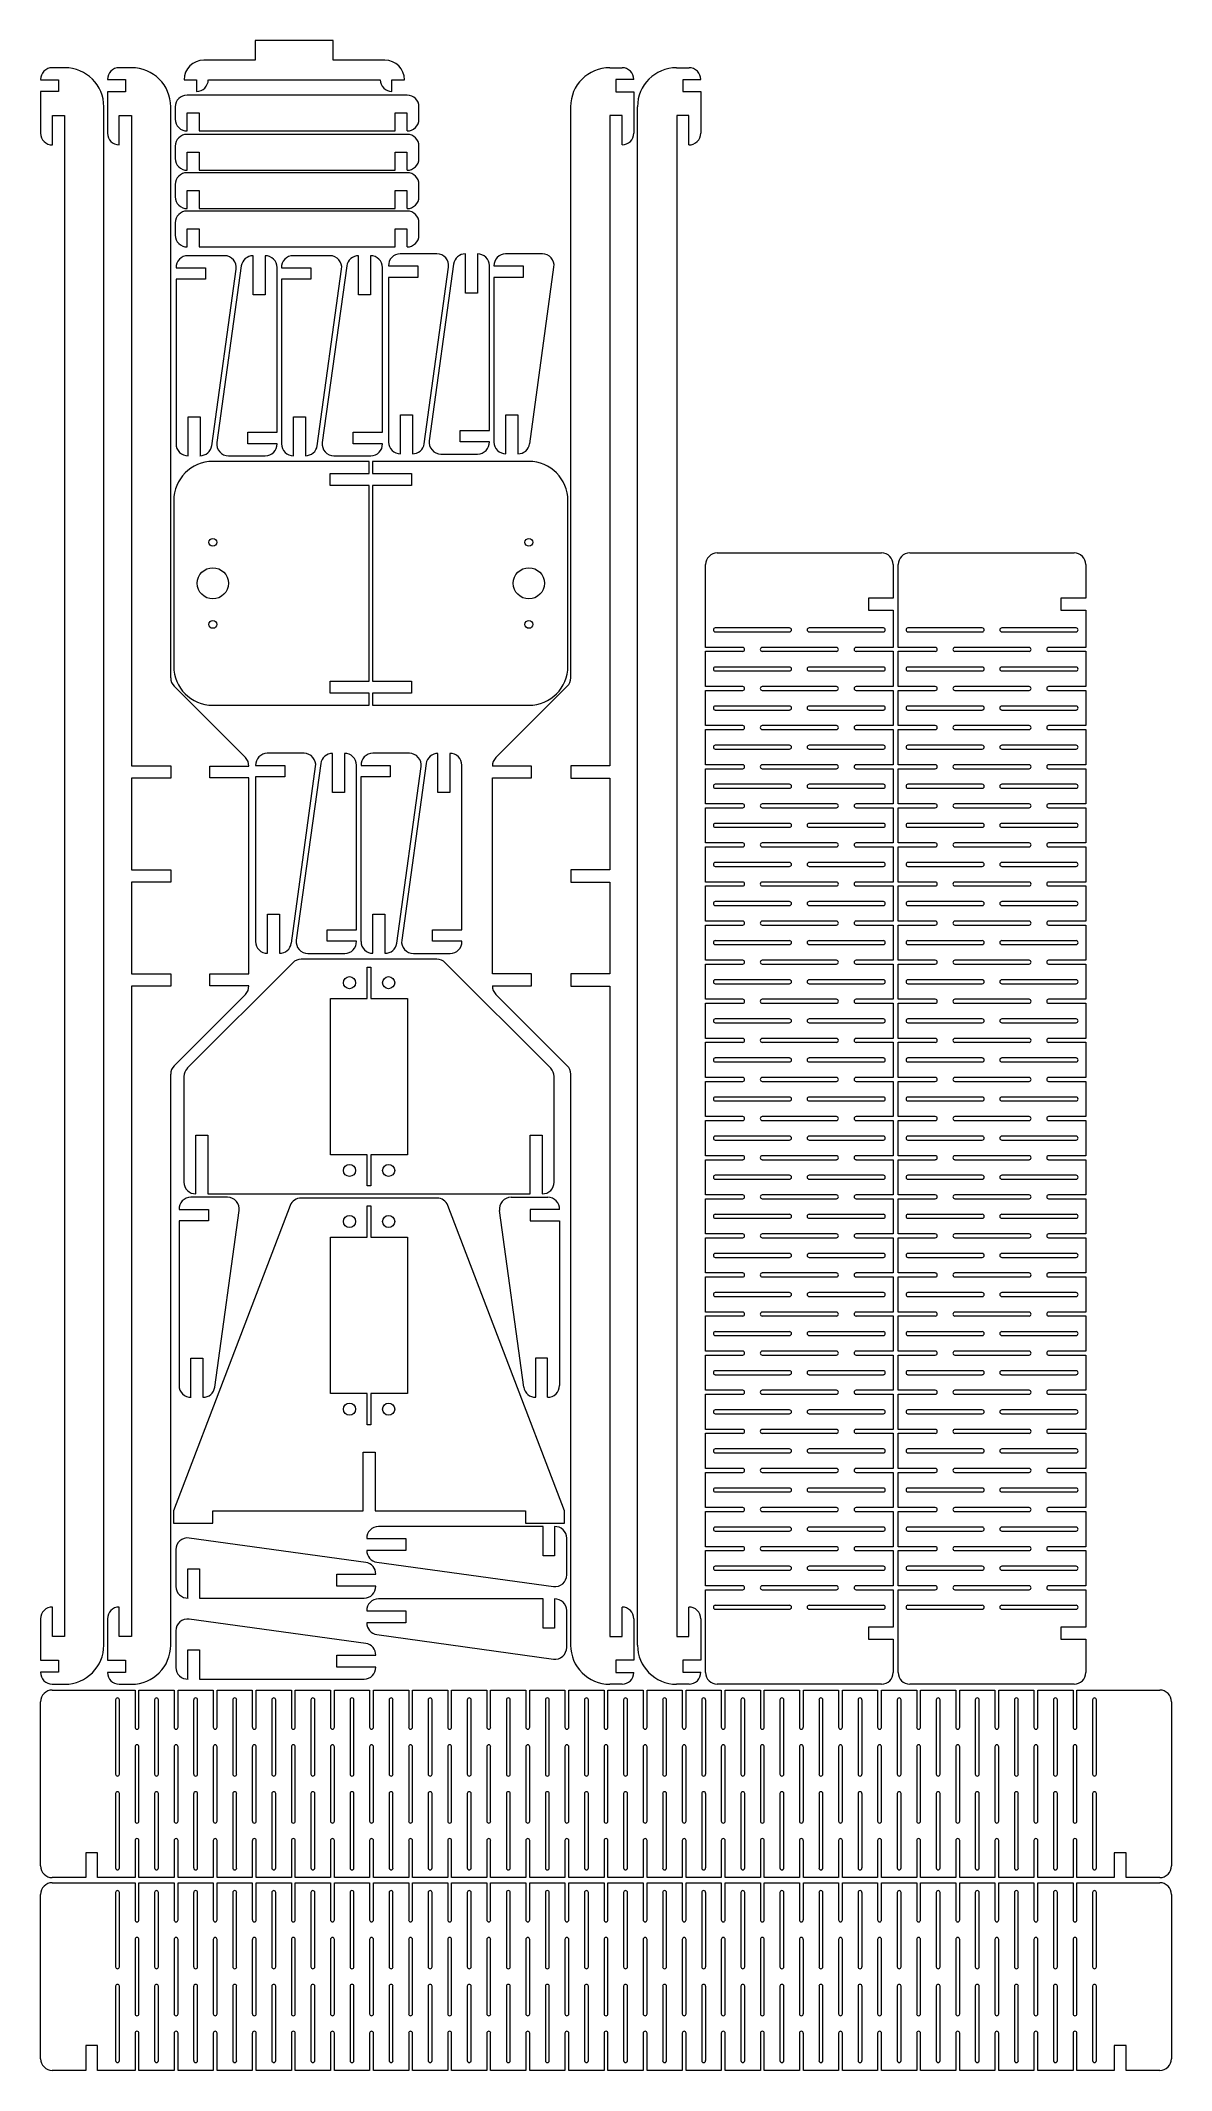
# Model space of a CAD drawing. Header units: inches. Extents: x 0 to 11.4, y -3.9 to 16.6.
import ezdxf

# ---------------------------------------------------------------- set-up
doc = ezdxf.new("R2010")
doc.units = ezdxf.units.IN
doc.header["$MEASUREMENT"] = 0
doc.layers.add('inside', color=3, linetype='Continuous', lineweight=0)
doc.layers.add('outside', color=6, linetype='Continuous', lineweight=0)

msp = doc.modelspace()

# ---------------------------------------------------------------- linework, layer by layer
at = {"layer": 'inside'}
for p, q in [((7.545, 10.637), (6.797, 10.637)), ((8.49, 10.637), (7.742, 10.637)), ((9.486, 10.637), (8.738, 10.637)), ((10.431, 10.637), (9.683, 10.637)), ((6.797, 10.597), (7.545, 10.597)), ((8.018, 10.44), (7.27, 10.44)), ((7.742, 10.597), (8.49, 10.597)), ((8.738, 10.597), (9.486, 10.597)), ((9.958, 10.44), (9.21, 10.44)), ((9.683, 10.597), (10.431, 10.597)), ((7.545, 10.243), (6.797, 10.243)), ((7.27, 10.401), (8.018, 10.401)), ((8.49, 10.243), (7.742, 10.243)), ((9.486, 10.243), (8.738, 10.243)), ((9.21, 10.401), (9.958, 10.401)), ((10.431, 10.243), (9.683, 10.243)), ((6.797, 10.204), (7.545, 10.204)), ((8.018, 10.046), (7.27, 10.046)), ((7.742, 10.204), (8.49, 10.204)), ((8.738, 10.204), (9.486, 10.204)), ((9.958, 10.046), (9.21, 10.046)), ((9.683, 10.204), (10.431, 10.204)), ((7.545, 9.849), (6.797, 9.849)), ((7.27, 10.007), (8.018, 10.007)), ((8.49, 9.849), (7.742, 9.849)), ((9.486, 9.849), (8.738, 9.849)), ((9.21, 10.007), (9.958, 10.007)), ((10.431, 9.849), (9.683, 9.849)), ((6.797, 9.81), (7.545, 9.81)), ((8.018, 9.653), (7.27, 9.653)), ((7.27, 9.613), (8.018, 9.613)), ((7.742, 9.81), (8.49, 9.81)), ((8.738, 9.81), (9.486, 9.81)), ((9.958, 9.653), (9.21, 9.653)), ((9.21, 9.613), (9.958, 9.613)), ((9.683, 9.81), (10.431, 9.81)), ((7.545, 9.456), (6.797, 9.456)), ((6.797, 9.416), (7.545, 9.416)), ((8.49, 9.456), (7.742, 9.456)), ((7.742, 9.416), (8.49, 9.416)), ((9.486, 9.456), (8.738, 9.456)), ((8.738, 9.416), (9.486, 9.416)), ((10.431, 9.456), (9.683, 9.456)), ((9.683, 9.416), (10.431, 9.416)), ((8.018, 9.259), (7.27, 9.259)), ((7.27, 9.219), (8.018, 9.219)), ((9.958, 9.259), (9.21, 9.259)), ((9.21, 9.219), (9.958, 9.219)), ((7.545, 9.062), (6.797, 9.062)), ((6.797, 9.023), (7.545, 9.023)), ((8.49, 9.062), (7.742, 9.062)), ((7.742, 9.023), (8.49, 9.023)), ((9.486, 9.062), (8.738, 9.062)), ((8.738, 9.023), (9.486, 9.023)), ((10.431, 9.062), (9.683, 9.062)), ((9.683, 9.023), (10.431, 9.023)), ((8.018, 8.865), (7.27, 8.865)), ((7.27, 8.826), (8.018, 8.826)), ((9.958, 8.865), (9.21, 8.865)), ((9.21, 8.826), (9.958, 8.826)), ((7.545, 8.668), (6.797, 8.668)), ((6.797, 8.629), (7.545, 8.629)), ((8.49, 8.668), (7.742, 8.668)), ((7.742, 8.629), (8.49, 8.629)), ((9.486, 8.668), (8.738, 8.668)), ((8.738, 8.629), (9.486, 8.629)), ((10.431, 8.668), (9.683, 8.668)), ((9.683, 8.629), (10.431, 8.629)), ((8.018, 8.471), (7.27, 8.471)), ((7.27, 8.432), (8.018, 8.432)), ((9.958, 8.471), (9.21, 8.471)), ((9.21, 8.432), (9.958, 8.432)), ((7.545, 8.275), (6.797, 8.275)), ((6.797, 8.235), (7.545, 8.235)), ((8.49, 8.275), (7.742, 8.275)), ((7.742, 8.235), (8.49, 8.235)), ((9.486, 8.275), (8.738, 8.275)), ((8.738, 8.235), (9.486, 8.235)), ((10.431, 8.275), (9.683, 8.275)), ((9.683, 8.235), (10.431, 8.235)), ((8.018, 8.078), (7.27, 8.078)), ((7.27, 8.038), (8.018, 8.038)), ((9.958, 8.078), (9.21, 8.078)), ((9.21, 8.038), (9.958, 8.038)), ((7.545, 7.881), (6.797, 7.881)), ((6.797, 7.842), (7.545, 7.842)), ((8.49, 7.881), (7.742, 7.881)), ((7.742, 7.842), (8.49, 7.842)), ((9.486, 7.881), (8.738, 7.881)), ((8.738, 7.842), (9.486, 7.842)), ((10.431, 7.881), (9.683, 7.881)), ((9.683, 7.842), (10.431, 7.842)), ((8.018, 7.684), (7.27, 7.684)), ((7.27, 7.645), (8.018, 7.645)), ((9.958, 7.684), (9.21, 7.684)), ((9.21, 7.645), (9.958, 7.645)), ((7.545, 7.487), (6.797, 7.487)), ((6.797, 7.448), (7.545, 7.448)), ((8.49, 7.487), (7.742, 7.487)), ((7.742, 7.448), (8.49, 7.448)), ((9.486, 7.487), (8.738, 7.487)), ((8.738, 7.448), (9.486, 7.448)), ((10.431, 7.487), (9.683, 7.487)), ((9.683, 7.448), (10.431, 7.448)), ((3.289, 6.906), (3.289, 7.221)), ((3.289, 7.221), (3.328, 7.221)), ((3.328, 7.221), (3.328, 6.906)), ((8.018, 7.29), (7.27, 7.29)), ((7.27, 7.251), (8.018, 7.251)), ((9.958, 7.29), (9.21, 7.29)), ((9.21, 7.251), (9.958, 7.251)), ((7.545, 7.094), (6.797, 7.094)), ((6.797, 7.054), (7.545, 7.054)), ((8.49, 7.094), (7.742, 7.094)), ((7.742, 7.054), (8.49, 7.054)), ((9.486, 7.094), (8.738, 7.094)), ((8.738, 7.054), (9.486, 7.054)), ((10.431, 7.094), (9.683, 7.094)), ((9.683, 7.054), (10.431, 7.054)), ((2.921, 5.332), (2.921, 6.906)), ((2.921, 6.906), (3.289, 6.906)), ((3.328, 6.906), (3.697, 6.906)), ((3.697, 6.906), (3.697, 5.332)), ((8.018, 6.897), (7.27, 6.897)), ((7.27, 6.857), (8.018, 6.857)), ((9.958, 6.897), (9.21, 6.897)), ((9.21, 6.857), (9.958, 6.857)), ((7.545, 6.7), (6.797, 6.7)), ((6.797, 6.66), (7.545, 6.66)), ((8.49, 6.7), (7.742, 6.7)), ((7.742, 6.66), (8.49, 6.66)), ((9.486, 6.7), (8.738, 6.7)), ((8.738, 6.66), (9.486, 6.66)), ((10.431, 6.7), (9.683, 6.7)), ((9.683, 6.66), (10.431, 6.66)), ((8.018, 6.503), (7.27, 6.503)), ((7.27, 6.464), (8.018, 6.464)), ((9.958, 6.503), (9.21, 6.503)), ((9.21, 6.464), (9.958, 6.464)), ((7.545, 6.306), (6.797, 6.306)), ((6.797, 6.267), (7.545, 6.267)), ((8.49, 6.306), (7.742, 6.306)), ((7.742, 6.267), (8.49, 6.267)), ((9.486, 6.306), (8.738, 6.306)), ((8.738, 6.267), (9.486, 6.267)), ((10.431, 6.306), (9.683, 6.306)), ((9.683, 6.267), (10.431, 6.267)), ((8.018, 6.109), (7.27, 6.109)), ((7.27, 6.07), (8.018, 6.07)), ((9.958, 6.109), (9.21, 6.109)), ((9.21, 6.07), (9.958, 6.07)), ((7.545, 5.912), (6.797, 5.912)), ((6.797, 5.873), (7.545, 5.873)), ((8.49, 5.912), (7.742, 5.912)), ((7.742, 5.873), (8.49, 5.873)), ((9.486, 5.912), (8.738, 5.912)), ((8.738, 5.873), (9.486, 5.873)), ((10.431, 5.912), (9.683, 5.912)), ((9.683, 5.873), (10.431, 5.873)), ((8.018, 5.716), (7.27, 5.716)), ((7.27, 5.676), (8.018, 5.676)), ((9.958, 5.716), (9.21, 5.716)), ((9.21, 5.676), (9.958, 5.676)), ((3.289, 5.332), (2.921, 5.332)), ((3.289, 5.017), (3.289, 5.332)), ((3.697, 5.332), (3.328, 5.332)), ((3.328, 5.332), (3.328, 5.017)), ((7.545, 5.519), (6.797, 5.519)), ((6.797, 5.479), (7.545, 5.479)), ((8.018, 5.322), (7.27, 5.322)), ((8.49, 5.519), (7.742, 5.519)), ((7.742, 5.479), (8.49, 5.479)), ((9.486, 5.519), (8.738, 5.519)), ((8.738, 5.479), (9.486, 5.479)), ((9.958, 5.322), (9.21, 5.322)), ((10.431, 5.519), (9.683, 5.519)), ((9.683, 5.479), (10.431, 5.479)), ((7.545, 5.125), (6.797, 5.125)), ((7.27, 5.282), (8.018, 5.282)), ((8.49, 5.125), (7.742, 5.125)), ((9.486, 5.125), (8.738, 5.125)), ((9.21, 5.282), (9.958, 5.282)), ((10.431, 5.125), (9.683, 5.125)), ((3.328, 5.017), (3.289, 5.017)), ((6.797, 5.086), (7.545, 5.086)), ((8.018, 4.928), (7.27, 4.928)), ((7.742, 5.086), (8.49, 5.086)), ((8.738, 5.086), (9.486, 5.086)), ((9.958, 4.928), (9.21, 4.928)), ((9.683, 5.086), (10.431, 5.086)), ((3.289, 4.817), (3.328, 4.817)), ((3.289, 4.502), (3.289, 4.817)), ((3.328, 4.817), (3.328, 4.502)), ((7.545, 4.731), (6.797, 4.731)), ((7.27, 4.889), (8.018, 4.889)), ((8.49, 4.731), (7.742, 4.731)), ((9.486, 4.731), (8.738, 4.731)), ((9.21, 4.889), (9.958, 4.889)), ((10.431, 4.731), (9.683, 4.731)), ((2.921, 2.927), (2.921, 4.502)), ((2.921, 4.502), (3.289, 4.502)), ((3.328, 4.502), (3.697, 4.502)), ((3.697, 4.502), (3.697, 2.927)), ((6.797, 4.692), (7.545, 4.692)), ((8.018, 4.534), (7.27, 4.534)), ((7.742, 4.692), (8.49, 4.692)), ((8.738, 4.692), (9.486, 4.692)), ((9.958, 4.534), (9.21, 4.534)), ((9.683, 4.692), (10.431, 4.692)), ((7.545, 4.338), (6.797, 4.338)), ((6.797, 4.298), (7.545, 4.298)), ((7.27, 4.495), (8.018, 4.495)), ((8.49, 4.338), (7.742, 4.338)), ((7.742, 4.298), (8.49, 4.298)), ((9.486, 4.338), (8.738, 4.338)), ((8.738, 4.298), (9.486, 4.298)), ((9.21, 4.495), (9.958, 4.495)), ((10.431, 4.338), (9.683, 4.338)), ((9.683, 4.298), (10.431, 4.298)), ((8.018, 4.141), (7.27, 4.141)), ((7.27, 4.101), (8.018, 4.101)), ((9.958, 4.141), (9.21, 4.141)), ((9.21, 4.101), (9.958, 4.101)), ((7.545, 3.944), (6.797, 3.944)), ((6.797, 3.905), (7.545, 3.905)), ((8.49, 3.944), (7.742, 3.944)), ((7.742, 3.905), (8.49, 3.905)), ((9.486, 3.944), (8.738, 3.944)), ((8.738, 3.905), (9.486, 3.905)), ((10.431, 3.944), (9.683, 3.944)), ((9.683, 3.905), (10.431, 3.905)), ((8.018, 3.747), (7.27, 3.747)), ((7.27, 3.708), (8.018, 3.708)), ((9.958, 3.747), (9.21, 3.747)), ((9.21, 3.708), (9.958, 3.708)), ((7.545, 3.55), (6.797, 3.55)), ((6.797, 3.511), (7.545, 3.511)), ((8.49, 3.55), (7.742, 3.55)), ((7.742, 3.511), (8.49, 3.511)), ((9.486, 3.55), (8.738, 3.55)), ((8.738, 3.511), (9.486, 3.511)), ((10.431, 3.55), (9.683, 3.55)), ((9.683, 3.511), (10.431, 3.511)), ((8.018, 3.353), (7.27, 3.353)), ((7.27, 3.314), (8.018, 3.314)), ((9.958, 3.353), (9.21, 3.353)), ((9.21, 3.314), (9.958, 3.314)), ((7.545, 3.156), (6.797, 3.156)), ((6.797, 3.117), (7.545, 3.117)), ((8.49, 3.156), (7.742, 3.156)), ((7.742, 3.117), (8.49, 3.117)), ((9.486, 3.156), (8.738, 3.156)), ((8.738, 3.117), (9.486, 3.117)), ((10.431, 3.156), (9.683, 3.156)), ((9.683, 3.117), (10.431, 3.117)), ((3.289, 2.927), (2.921, 2.927)), ((3.289, 2.613), (3.289, 2.927)), ((3.697, 2.927), (3.328, 2.927)), ((3.328, 2.927), (3.328, 2.613)), ((8.018, 2.96), (7.27, 2.96)), ((7.27, 2.92), (8.018, 2.92)), ((9.958, 2.96), (9.21, 2.96)), ((9.21, 2.92), (9.958, 2.92)), ((7.545, 2.763), (6.797, 2.763)), ((6.797, 2.723), (7.545, 2.723)), ((8.49, 2.763), (7.742, 2.763)), ((7.742, 2.723), (8.49, 2.723)), ((9.486, 2.763), (8.738, 2.763)), ((8.738, 2.723), (9.486, 2.723)), ((10.431, 2.763), (9.683, 2.763)), ((9.683, 2.723), (10.431, 2.723)), ((3.328, 2.613), (3.289, 2.613)), ((8.018, 2.566), (7.27, 2.566)), ((7.27, 2.527), (8.018, 2.527)), ((9.958, 2.566), (9.21, 2.566)), ((9.21, 2.527), (9.958, 2.527)), ((7.545, 2.369), (6.797, 2.369)), ((6.797, 2.33), (7.545, 2.33)), ((8.49, 2.369), (7.742, 2.369)), ((7.742, 2.33), (8.49, 2.33)), ((9.486, 2.369), (8.738, 2.369)), ((8.738, 2.33), (9.486, 2.33)), ((10.431, 2.369), (9.683, 2.369)), ((9.683, 2.33), (10.431, 2.33)), ((8.018, 2.172), (7.27, 2.172)), ((7.27, 2.133), (8.018, 2.133)), ((9.958, 2.172), (9.21, 2.172)), ((9.21, 2.133), (9.958, 2.133)), ((7.545, 1.975), (6.797, 1.975)), ((6.797, 1.936), (7.545, 1.936)), ((8.49, 1.975), (7.742, 1.975)), ((7.742, 1.936), (8.49, 1.936)), ((9.486, 1.975), (8.738, 1.975)), ((8.738, 1.936), (9.486, 1.936)), ((10.431, 1.975), (9.683, 1.975)), ((9.683, 1.936), (10.431, 1.936)), ((8.018, 1.779), (7.27, 1.779)), ((7.27, 1.739), (8.018, 1.739)), ((9.958, 1.779), (9.21, 1.779)), ((9.21, 1.739), (9.958, 1.739)), ((7.545, 1.582), (6.797, 1.582)), ((6.797, 1.542), (7.545, 1.542)), ((8.49, 1.582), (7.742, 1.582)), ((7.742, 1.542), (8.49, 1.542)), ((9.486, 1.582), (8.738, 1.582)), ((8.738, 1.542), (9.486, 1.542)), ((10.431, 1.582), (9.683, 1.582)), ((9.683, 1.542), (10.431, 1.542)), ((8.018, 1.385), (7.27, 1.385)), ((7.27, 1.345), (8.018, 1.345)), ((9.958, 1.385), (9.21, 1.385)), ((9.21, 1.345), (9.958, 1.345)), ((7.545, 1.188), (6.797, 1.188)), ((6.797, 1.149), (7.545, 1.149)), ((8.49, 1.188), (7.742, 1.188)), ((7.742, 1.149), (8.49, 1.149)), ((9.486, 1.188), (8.738, 1.188)), ((8.738, 1.149), (9.486, 1.149)), ((10.431, 1.188), (9.683, 1.188)), ((9.683, 1.149), (10.431, 1.149)), ((8.018, 0.991), (7.27, 0.991)), ((7.27, 0.952), (8.018, 0.952)), ((9.958, 0.991), (9.21, 0.991)), ((9.21, 0.952), (9.958, 0.952)), ((7.545, 0.794), (6.797, 0.794)), ((6.797, 0.755), (7.545, 0.755)), ((8.49, 0.794), (7.742, 0.794)), ((7.742, 0.755), (8.49, 0.755)), ((9.486, 0.794), (8.738, 0.794)), ((8.738, 0.755), (9.486, 0.755)), ((10.431, 0.794), (9.683, 0.794)), ((9.683, 0.755), (10.431, 0.755)), ((0.755, -0.157), (0.755, -0.905)), ((0.794, -0.905), (0.794, -0.157)), ((1.149, -0.157), (1.149, -0.905)), ((1.188, -0.905), (1.188, -0.157)), ((1.542, -0.157), (1.542, -0.905)), ((1.582, -0.905), (1.582, -0.157)), ((1.936, -0.157), (1.936, -0.905)), ((1.975, -0.905), (1.975, -0.157)), ((2.33, -0.157), (2.33, -0.905)), ((2.369, -0.905), (2.369, -0.157)), ((2.723, -0.157), (2.723, -0.905)), ((2.763, -0.905), (2.763, -0.157)), ((3.117, -0.157), (3.117, -0.905)), ((3.156, -0.905), (3.156, -0.157)), ((3.511, -0.157), (3.511, -0.905)), ((3.55, -0.905), (3.55, -0.157)), ((3.905, -0.157), (3.905, -0.905)), ((3.944, -0.905), (3.944, -0.157)), ((4.298, -0.157), (4.298, -0.905)), ((4.338, -0.905), (4.338, -0.157)), ((4.692, -0.157), (4.692, -0.905)), ((4.731, -0.905), (4.731, -0.157)), ((5.086, -0.157), (5.086, -0.905)), ((5.125, -0.905), (5.125, -0.157)), ((5.479, -0.157), (5.479, -0.905)), ((5.519, -0.905), (5.519, -0.157)), ((5.873, -0.157), (5.873, -0.905)), ((5.912, -0.905), (5.912, -0.157)), ((6.267, -0.157), (6.267, -0.905)), ((6.306, -0.905), (6.306, -0.157)), ((6.66, -0.157), (6.66, -0.905)), ((6.7, -0.905), (6.7, -0.157)), ((7.054, -0.157), (7.054, -0.905)), ((7.094, -0.905), (7.094, -0.157)), ((7.448, -0.157), (7.448, -0.905)), ((7.487, -0.905), (7.487, -0.157)), ((7.842, -0.157), (7.842, -0.905)), ((7.881, -0.905), (7.881, -0.157)), ((8.235, -0.157), (8.235, -0.905)), ((8.275, -0.905), (8.275, -0.157)), ((8.629, -0.157), (8.629, -0.905)), ((8.668, -0.905), (8.668, -0.157)), ((9.023, -0.157), (9.023, -0.905)), ((9.062, -0.905), (9.062, -0.157)), ((9.416, -0.157), (9.416, -0.905)), ((9.456, -0.905), (9.456, -0.157)), ((9.81, -0.157), (9.81, -0.905)), ((9.849, -0.905), (9.849, -0.157)), ((10.204, -0.157), (10.204, -0.905)), ((10.243, -0.905), (10.243, -0.157)), ((10.597, -0.157), (10.597, -0.905)), ((10.637, -0.905), (10.637, -0.157)), ((0.952, -0.63), (0.952, -1.378)), ((0.991, -1.378), (0.991, -0.63)), ((1.345, -0.63), (1.345, -1.378)), ((1.385, -1.378), (1.385, -0.63)), ((1.739, -0.63), (1.739, -1.378)), ((1.779, -1.378), (1.779, -0.63)), ((2.133, -0.63), (2.133, -1.378)), ((2.172, -1.378), (2.172, -0.63)), ((2.527, -0.63), (2.527, -1.378)), ((2.566, -1.378), (2.566, -0.63)), ((2.92, -0.63), (2.92, -1.378)), ((2.96, -1.378), (2.96, -0.63)), ((3.314, -0.63), (3.314, -1.378)), ((3.353, -1.378), (3.353, -0.63)), ((3.708, -0.63), (3.708, -1.378)), ((3.747, -1.378), (3.747, -0.63)), ((4.101, -0.63), (4.101, -1.378)), ((4.141, -1.378), (4.141, -0.63)), ((4.495, -0.63), (4.495, -1.378)), ((4.534, -1.378), (4.534, -0.63)), ((4.889, -0.63), (4.889, -1.378)), ((4.928, -1.378), (4.928, -0.63)), ((5.282, -0.63), (5.282, -1.378)), ((5.322, -1.378), (5.322, -0.63)), ((5.676, -0.63), (5.676, -1.378)), ((5.716, -1.378), (5.716, -0.63)), ((6.07, -0.63), (6.07, -1.378)), ((6.109, -1.378), (6.109, -0.63)), ((6.464, -0.63), (6.464, -1.378)), ((6.503, -1.378), (6.503, -0.63)), ((6.857, -0.63), (6.857, -1.378)), ((6.897, -1.378), (6.897, -0.63)), ((7.251, -0.63), (7.251, -1.378)), ((7.29, -1.378), (7.29, -0.63)), ((7.645, -0.63), (7.645, -1.378)), ((7.684, -1.378), (7.684, -0.63)), ((8.038, -0.63), (8.038, -1.378)), ((8.078, -1.378), (8.078, -0.63)), ((8.432, -0.63), (8.432, -1.378)), ((8.471, -1.378), (8.471, -0.63)), ((8.826, -0.63), (8.826, -1.378)), ((8.865, -1.378), (8.865, -0.63)), ((9.219, -0.63), (9.219, -1.378)), ((9.259, -1.378), (9.259, -0.63)), ((9.613, -0.63), (9.613, -1.378)), ((9.653, -1.378), (9.653, -0.63)), ((10.007, -0.63), (10.007, -1.378)), ((10.046, -1.378), (10.046, -0.63)), ((10.401, -0.63), (10.401, -1.378)), ((10.44, -1.378), (10.44, -0.63)), ((0.755, -1.102), (0.755, -1.85)), ((0.794, -1.85), (0.794, -1.102)), ((1.149, -1.102), (1.149, -1.85)), ((1.188, -1.85), (1.188, -1.102)), ((1.542, -1.102), (1.542, -1.85)), ((1.582, -1.85), (1.582, -1.102)), ((1.936, -1.102), (1.936, -1.85)), ((1.975, -1.85), (1.975, -1.102)), ((2.33, -1.102), (2.33, -1.85)), ((2.369, -1.85), (2.369, -1.102)), ((2.723, -1.102), (2.723, -1.85)), ((2.763, -1.85), (2.763, -1.102)), ((3.117, -1.102), (3.117, -1.85)), ((3.156, -1.85), (3.156, -1.102)), ((3.511, -1.102), (3.511, -1.85)), ((3.55, -1.85), (3.55, -1.102)), ((3.905, -1.102), (3.905, -1.85)), ((3.944, -1.85), (3.944, -1.102)), ((4.298, -1.102), (4.298, -1.85)), ((4.338, -1.85), (4.338, -1.102)), ((4.692, -1.102), (4.692, -1.85)), ((4.731, -1.85), (4.731, -1.102)), ((5.086, -1.102), (5.086, -1.85)), ((5.125, -1.85), (5.125, -1.102)), ((5.479, -1.102), (5.479, -1.85)), ((5.519, -1.85), (5.519, -1.102)), ((5.873, -1.102), (5.873, -1.85)), ((5.912, -1.85), (5.912, -1.102)), ((6.267, -1.102), (6.267, -1.85)), ((6.306, -1.85), (6.306, -1.102)), ((6.66, -1.102), (6.66, -1.85)), ((6.7, -1.85), (6.7, -1.102)), ((7.054, -1.102), (7.054, -1.85)), ((7.094, -1.85), (7.094, -1.102)), ((7.448, -1.102), (7.448, -1.85)), ((7.487, -1.85), (7.487, -1.102)), ((7.842, -1.102), (7.842, -1.85)), ((7.881, -1.85), (7.881, -1.102)), ((8.235, -1.102), (8.235, -1.85)), ((8.275, -1.85), (8.275, -1.102)), ((8.629, -1.102), (8.629, -1.85)), ((8.668, -1.85), (8.668, -1.102)), ((9.023, -1.102), (9.023, -1.85)), ((9.062, -1.85), (9.062, -1.102)), ((9.416, -1.102), (9.416, -1.85)), ((9.456, -1.85), (9.456, -1.102)), ((9.81, -1.102), (9.81, -1.85)), ((9.849, -1.85), (9.849, -1.102)), ((10.204, -1.102), (10.204, -1.85)), ((10.243, -1.85), (10.243, -1.102)), ((10.597, -1.102), (10.597, -1.85)), ((10.637, -1.85), (10.637, -1.102)), ((0.755, -2.098), (0.755, -2.846)), ((0.794, -2.846), (0.794, -2.098)), ((1.149, -2.098), (1.149, -2.846)), ((1.188, -2.846), (1.188, -2.098)), ((1.542, -2.098), (1.542, -2.846)), ((1.582, -2.846), (1.582, -2.098)), ((1.936, -2.098), (1.936, -2.846)), ((1.975, -2.846), (1.975, -2.098)), ((2.33, -2.098), (2.33, -2.846)), ((2.369, -2.846), (2.369, -2.098)), ((2.723, -2.098), (2.723, -2.846)), ((2.763, -2.846), (2.763, -2.098)), ((3.117, -2.098), (3.117, -2.846)), ((3.156, -2.846), (3.156, -2.098)), ((3.511, -2.098), (3.511, -2.846)), ((3.55, -2.846), (3.55, -2.098)), ((3.905, -2.098), (3.905, -2.846)), ((3.944, -2.846), (3.944, -2.098)), ((4.298, -2.098), (4.298, -2.846)), ((4.338, -2.846), (4.338, -2.098)), ((4.692, -2.098), (4.692, -2.846)), ((4.731, -2.846), (4.731, -2.098)), ((5.086, -2.098), (5.086, -2.846)), ((5.125, -2.846), (5.125, -2.098)), ((5.479, -2.098), (5.479, -2.846)), ((5.519, -2.846), (5.519, -2.098)), ((5.873, -2.098), (5.873, -2.846)), ((5.912, -2.846), (5.912, -2.098)), ((6.267, -2.098), (6.267, -2.846)), ((6.306, -2.846), (6.306, -2.098)), ((6.66, -2.098), (6.66, -2.846)), ((6.7, -2.846), (6.7, -2.098)), ((7.054, -2.098), (7.054, -2.846)), ((7.094, -2.846), (7.094, -2.098)), ((7.448, -2.098), (7.448, -2.846)), ((7.487, -2.846), (7.487, -2.098)), ((7.842, -2.098), (7.842, -2.846)), ((7.881, -2.846), (7.881, -2.098)), ((8.235, -2.098), (8.235, -2.846)), ((8.275, -2.846), (8.275, -2.098)), ((8.629, -2.098), (8.629, -2.846)), ((8.668, -2.846), (8.668, -2.098)), ((9.023, -2.098), (9.023, -2.846)), ((9.062, -2.846), (9.062, -2.098)), ((9.416, -2.098), (9.416, -2.846)), ((9.456, -2.846), (9.456, -2.098)), ((9.81, -2.098), (9.81, -2.846)), ((9.849, -2.846), (9.849, -2.098)), ((10.204, -2.098), (10.204, -2.846)), ((10.243, -2.846), (10.243, -2.098)), ((10.597, -2.098), (10.597, -2.846)), ((10.637, -2.846), (10.637, -2.098)), ((0.952, -2.57), (0.952, -3.318)), ((0.991, -3.318), (0.991, -2.57)), ((1.345, -2.57), (1.345, -3.318)), ((1.385, -3.318), (1.385, -2.57)), ((1.739, -2.57), (1.739, -3.318)), ((1.779, -3.318), (1.779, -2.57)), ((2.133, -2.57), (2.133, -3.318)), ((2.172, -3.318), (2.172, -2.57)), ((2.527, -2.57), (2.527, -3.318)), ((2.566, -3.318), (2.566, -2.57)), ((2.92, -2.57), (2.92, -3.318)), ((2.96, -3.318), (2.96, -2.57)), ((3.314, -2.57), (3.314, -3.318)), ((3.353, -3.318), (3.353, -2.57)), ((3.708, -2.57), (3.708, -3.318)), ((3.747, -3.318), (3.747, -2.57)), ((4.101, -2.57), (4.101, -3.318)), ((4.141, -3.318), (4.141, -2.57)), ((4.495, -2.57), (4.495, -3.318)), ((4.534, -3.318), (4.534, -2.57)), ((4.889, -2.57), (4.889, -3.318)), ((4.928, -3.318), (4.928, -2.57)), ((5.282, -2.57), (5.282, -3.318)), ((5.322, -3.318), (5.322, -2.57)), ((5.676, -2.57), (5.676, -3.318)), ((5.716, -3.318), (5.716, -2.57)), ((6.07, -2.57), (6.07, -3.318)), ((6.109, -3.318), (6.109, -2.57)), ((6.464, -2.57), (6.464, -3.318)), ((6.503, -3.318), (6.503, -2.57)), ((6.857, -2.57), (6.857, -3.318)), ((6.897, -3.318), (6.897, -2.57)), ((7.251, -2.57), (7.251, -3.318)), ((7.29, -3.318), (7.29, -2.57)), ((7.645, -2.57), (7.645, -3.318)), ((7.684, -3.318), (7.684, -2.57)), ((8.038, -2.57), (8.038, -3.318)), ((8.078, -3.318), (8.078, -2.57)), ((8.432, -2.57), (8.432, -3.318)), ((8.471, -3.318), (8.471, -2.57)), ((8.826, -2.57), (8.826, -3.318)), ((8.865, -3.318), (8.865, -2.57)), ((9.219, -2.57), (9.219, -3.318)), ((9.259, -3.318), (9.259, -2.57)), ((9.613, -2.57), (9.613, -3.318)), ((9.653, -3.318), (9.653, -2.57)), ((10.007, -2.57), (10.007, -3.318)), ((10.046, -3.318), (10.046, -2.57)), ((10.401, -2.57), (10.401, -3.318)), ((10.44, -3.318), (10.44, -2.57)), ((0.755, -3.042), (0.755, -3.79)), ((0.794, -3.79), (0.794, -3.042)), ((1.149, -3.042), (1.149, -3.79)), ((1.188, -3.79), (1.188, -3.042)), ((1.542, -3.042), (1.542, -3.79)), ((1.582, -3.79), (1.582, -3.042)), ((1.936, -3.042), (1.936, -3.79)), ((1.975, -3.79), (1.975, -3.042)), ((2.33, -3.042), (2.33, -3.79)), ((2.369, -3.79), (2.369, -3.042)), ((2.723, -3.042), (2.723, -3.79)), ((2.763, -3.79), (2.763, -3.042)), ((3.117, -3.042), (3.117, -3.79)), ((3.156, -3.79), (3.156, -3.042)), ((3.511, -3.042), (3.511, -3.79)), ((3.55, -3.79), (3.55, -3.042)), ((3.905, -3.042), (3.905, -3.79)), ((3.944, -3.79), (3.944, -3.042)), ((4.298, -3.042), (4.298, -3.79)), ((4.338, -3.79), (4.338, -3.042)), ((4.692, -3.042), (4.692, -3.79)), ((4.731, -3.79), (4.731, -3.042)), ((5.086, -3.042), (5.086, -3.79)), ((5.125, -3.79), (5.125, -3.042)), ((5.479, -3.042), (5.479, -3.79)), ((5.519, -3.79), (5.519, -3.042)), ((5.873, -3.042), (5.873, -3.79)), ((5.912, -3.79), (5.912, -3.042)), ((6.267, -3.042), (6.267, -3.79)), ((6.306, -3.79), (6.306, -3.042)), ((6.66, -3.042), (6.66, -3.79)), ((6.7, -3.79), (6.7, -3.042)), ((7.054, -3.042), (7.054, -3.79)), ((7.094, -3.79), (7.094, -3.042)), ((7.448, -3.042), (7.448, -3.79)), ((7.487, -3.79), (7.487, -3.042)), ((7.842, -3.042), (7.842, -3.79)), ((7.881, -3.79), (7.881, -3.042)), ((8.235, -3.042), (8.235, -3.79)), ((8.275, -3.79), (8.275, -3.042)), ((8.629, -3.042), (8.629, -3.79)), ((8.668, -3.79), (8.668, -3.042)), ((9.023, -3.042), (9.023, -3.79)), ((9.062, -3.79), (9.062, -3.042)), ((9.416, -3.042), (9.416, -3.79)), ((9.456, -3.79), (9.456, -3.042)), ((9.81, -3.042), (9.81, -3.79)), ((9.849, -3.79), (9.849, -3.042)), ((10.204, -3.042), (10.204, -3.79)), ((10.243, -3.79), (10.243, -3.042)), ((10.597, -3.042), (10.597, -3.79)), ((10.637, -3.79), (10.637, -3.042))]:
    msp.add_line(p, q, dxfattribs=at)
for centre, radius in [((1.735, 11.499), 0.0394), ((4.919, 11.499), 0.0394), ((1.735, 11.086), 0.157), ((4.919, 11.086), 0.157), ((1.735, 10.672), 0.0394), ((4.919, 10.672), 0.0394), ((3.112, 7.064), 0.061), ((3.506, 7.064), 0.061), ((3.112, 5.174), 0.061), ((3.506, 5.174), 0.061), ((3.112, 4.66), 0.061), ((3.506, 4.66), 0.061), ((3.112, 2.77), 0.061), ((3.506, 2.77), 0.061)]:
    msp.add_circle(centre, radius, dxfattribs=at)
for centre, start, end in [((6.797, 10.617), 90, 270), ((7.545, 10.617), 270, 90), ((7.742, 10.617), 90, 270), ((8.49, 10.617), 270, 90), ((8.738, 10.617), 90, 270), ((9.486, 10.617), 270, 90), ((9.683, 10.617), 90, 270), ((10.431, 10.617), 270, 90), ((7.27, 10.42), 90, 270), ((8.018, 10.42), 270, 90), ((9.21, 10.42), 90, 270), ((9.958, 10.42), 270, 90), ((6.797, 10.223), 90, 270), ((7.545, 10.223), 270, 90), ((7.742, 10.223), 90, 270), ((8.49, 10.223), 270, 90), ((8.738, 10.223), 90, 270), ((9.486, 10.223), 270, 90), ((9.683, 10.223), 90, 270), ((10.431, 10.223), 270, 90), ((7.27, 10.027), 90, 270), ((8.018, 10.027), 270, 90), ((9.21, 10.027), 90, 270), ((9.958, 10.027), 270, 90), ((6.797, 9.83), 90, 270), ((7.545, 9.83), 270, 90), ((7.742, 9.83), 90, 270), ((8.49, 9.83), 270, 90), ((8.738, 9.83), 90, 270), ((9.486, 9.83), 270, 90), ((9.683, 9.83), 90, 270), ((10.431, 9.83), 270, 90), ((7.27, 9.633), 90, 270), ((8.018, 9.633), 270, 90), ((9.21, 9.633), 90, 270), ((9.958, 9.633), 270, 90), ((6.797, 9.436), 90, 270), ((7.545, 9.436), 270, 90), ((7.742, 9.436), 90, 270), ((8.49, 9.436), 270, 90), ((8.738, 9.436), 90, 270), ((9.486, 9.436), 270, 90), ((9.683, 9.436), 90, 270), ((10.431, 9.436), 270, 90), ((7.27, 9.239), 90, 270), ((8.018, 9.239), 270, 90), ((9.21, 9.239), 90, 270), ((9.958, 9.239), 270, 90), ((6.797, 9.042), 90, 270), ((7.545, 9.042), 270, 90), ((7.742, 9.042), 90, 270), ((8.49, 9.042), 270, 90), ((8.738, 9.042), 90, 270), ((9.486, 9.042), 270, 90), ((9.683, 9.042), 90, 270), ((10.431, 9.042), 270, 90), ((7.27, 8.845), 90, 270), ((8.018, 8.845), 270, 90), ((9.21, 8.845), 90, 270), ((9.958, 8.845), 270, 90), ((6.797, 8.649), 90, 270), ((7.545, 8.649), 270, 90), ((7.742, 8.649), 90, 270), ((8.49, 8.649), 270, 90), ((8.738, 8.649), 90, 270), ((9.486, 8.649), 270, 90), ((9.683, 8.649), 90, 270), ((10.431, 8.649), 270, 90), ((7.27, 8.452), 90, 270), ((8.018, 8.452), 270, 90), ((9.21, 8.452), 90, 270), ((9.958, 8.452), 270, 90), ((6.797, 8.255), 90, 270), ((7.545, 8.255), 270, 90), ((7.742, 8.255), 90, 270), ((8.49, 8.255), 270, 90), ((8.738, 8.255), 90, 270), ((9.486, 8.255), 270, 90), ((9.683, 8.255), 90, 270), ((10.431, 8.255), 270, 90), ((7.27, 8.058), 90, 270), ((8.018, 8.058), 270, 90), ((9.21, 8.058), 90, 270), ((9.958, 8.058), 270, 90), ((6.797, 7.861), 90, 270), ((7.545, 7.861), 270, 90), ((7.742, 7.861), 90, 270), ((8.49, 7.861), 270, 90), ((8.738, 7.861), 90, 270), ((9.486, 7.861), 270, 90), ((9.683, 7.861), 90, 270), ((10.431, 7.861), 270, 90), ((7.27, 7.664), 90, 270), ((8.018, 7.664), 270, 90), ((9.21, 7.664), 90, 270), ((9.958, 7.664), 270, 90), ((6.797, 7.468), 90, 270), ((7.545, 7.468), 270, 90), ((7.742, 7.468), 90, 270), ((8.49, 7.468), 270, 90), ((8.738, 7.468), 90, 270), ((9.486, 7.468), 270, 90), ((9.683, 7.468), 90, 270), ((10.431, 7.468), 270, 90), ((7.27, 7.271), 90, 270), ((8.018, 7.271), 270, 90), ((9.21, 7.271), 90, 270), ((9.958, 7.271), 270, 90), ((6.797, 7.074), 90, 270), ((7.545, 7.074), 270, 90), ((7.742, 7.074), 90, 270), ((8.49, 7.074), 270, 90), ((8.738, 7.074), 90, 270), ((9.486, 7.074), 270, 90), ((9.683, 7.074), 90, 270), ((10.431, 7.074), 270, 90), ((7.27, 6.877), 90, 270), ((8.018, 6.877), 270, 90), ((9.21, 6.877), 90, 270), ((9.958, 6.877), 270, 90), ((6.797, 6.68), 90, 270), ((7.545, 6.68), 270, 90), ((7.742, 6.68), 90, 270), ((8.49, 6.68), 270, 90), ((8.738, 6.68), 90, 270), ((9.486, 6.68), 270, 90), ((9.683, 6.68), 90, 270), ((10.431, 6.68), 270, 90), ((7.27, 6.483), 90, 270), ((8.018, 6.483), 270, 90), ((9.21, 6.483), 90, 270), ((9.958, 6.483), 270, 90), ((6.797, 6.286), 90, 270), ((7.545, 6.286), 270, 90), ((7.742, 6.286), 90, 270), ((8.49, 6.286), 270, 90), ((8.738, 6.286), 90, 270), ((9.486, 6.286), 270, 90), ((9.683, 6.286), 90, 270), ((10.431, 6.286), 270, 90), ((7.27, 6.09), 90, 270), ((8.018, 6.09), 270, 90), ((9.21, 6.09), 90, 270), ((9.958, 6.09), 270, 90), ((6.797, 5.893), 90, 270), ((7.545, 5.893), 270, 90), ((7.742, 5.893), 90, 270), ((8.49, 5.893), 270, 90), ((8.738, 5.893), 90, 270), ((9.486, 5.893), 270, 90), ((9.683, 5.893), 90, 270), ((10.431, 5.893), 270, 90), ((7.27, 5.696), 90, 270), ((8.018, 5.696), 270, 90), ((9.21, 5.696), 90, 270), ((9.958, 5.696), 270, 90), ((6.797, 5.499), 90, 270), ((7.27, 5.302), 90, 270), ((7.545, 5.499), 270, 90), ((7.742, 5.499), 90, 270), ((8.018, 5.302), 270, 90), ((8.49, 5.499), 270, 90), ((8.738, 5.499), 90, 270), ((9.21, 5.302), 90, 270), ((9.486, 5.499), 270, 90), ((9.683, 5.499), 90, 270), ((9.958, 5.302), 270, 90), ((10.431, 5.499), 270, 90), ((6.797, 5.105), 90, 270), ((7.545, 5.105), 270, 90), ((7.742, 5.105), 90, 270), ((8.49, 5.105), 270, 90), ((8.738, 5.105), 90, 270), ((9.486, 5.105), 270, 90), ((9.683, 5.105), 90, 270), ((10.431, 5.105), 270, 90), ((7.27, 4.908), 90, 270), ((8.018, 4.908), 270, 90), ((9.21, 4.908), 90, 270), ((9.958, 4.908), 270, 90), ((6.797, 4.712), 90, 270), ((7.545, 4.712), 270, 90), ((7.742, 4.712), 90, 270), ((8.49, 4.712), 270, 90), ((8.738, 4.712), 90, 270), ((9.486, 4.712), 270, 90), ((9.683, 4.712), 90, 270), ((10.431, 4.712), 270, 90), ((7.27, 4.515), 90, 270), ((8.018, 4.515), 270, 90), ((9.21, 4.515), 90, 270), ((9.958, 4.515), 270, 90), ((6.797, 4.318), 90, 270), ((7.545, 4.318), 270, 90), ((7.742, 4.318), 90, 270), ((8.49, 4.318), 270, 90), ((8.738, 4.318), 90, 270), ((9.486, 4.318), 270, 90), ((9.683, 4.318), 90, 270), ((10.431, 4.318), 270, 90), ((7.27, 4.121), 90, 270), ((8.018, 4.121), 270, 90), ((9.21, 4.121), 90, 270), ((9.958, 4.121), 270, 90), ((6.797, 3.924), 90, 270), ((7.545, 3.924), 270, 90), ((7.742, 3.924), 90, 270), ((8.49, 3.924), 270, 90), ((8.738, 3.924), 90, 270), ((9.486, 3.924), 270, 90), ((9.683, 3.924), 90, 270), ((10.431, 3.924), 270, 90), ((7.27, 3.727), 90, 270), ((8.018, 3.727), 270, 90), ((9.21, 3.727), 90, 270), ((9.958, 3.727), 270, 90), ((6.797, 3.531), 90, 270), ((7.545, 3.531), 270, 90), ((7.742, 3.531), 90, 270), ((8.49, 3.531), 270, 90), ((8.738, 3.531), 90, 270), ((9.486, 3.531), 270, 90), ((9.683, 3.531), 90, 270), ((10.431, 3.531), 270, 90), ((7.27, 3.334), 90, 270), ((8.018, 3.334), 270, 90), ((9.21, 3.334), 90, 270), ((9.958, 3.334), 270, 90), ((6.797, 3.137), 90, 270), ((7.545, 3.137), 270, 90), ((7.742, 3.137), 90, 270), ((8.49, 3.137), 270, 90), ((8.738, 3.137), 90, 270), ((9.486, 3.137), 270, 90), ((9.683, 3.137), 90, 270), ((10.431, 3.137), 270, 90), ((7.27, 2.94), 90, 270), ((8.018, 2.94), 270, 90), ((9.21, 2.94), 90, 270), ((9.958, 2.94), 270, 90), ((6.797, 2.743), 90, 270), ((7.545, 2.743), 270, 90), ((7.742, 2.743), 90, 270), ((8.49, 2.743), 270, 90), ((8.738, 2.743), 90, 270), ((9.486, 2.743), 270, 90), ((9.683, 2.743), 90, 270), ((10.431, 2.743), 270, 90), ((7.27, 2.546), 90, 270), ((8.018, 2.546), 270, 90), ((9.21, 2.546), 90, 270), ((9.958, 2.546), 270, 90), ((6.797, 2.349), 90, 270), ((7.545, 2.349), 270, 90), ((7.742, 2.349), 90, 270), ((8.49, 2.349), 270, 90), ((8.738, 2.349), 90, 270), ((9.486, 2.349), 270, 90), ((9.683, 2.349), 90, 270), ((10.431, 2.349), 270, 90), ((7.27, 2.153), 90, 270), ((8.018, 2.153), 270, 90), ((9.21, 2.153), 90, 270), ((9.958, 2.153), 270, 90), ((6.797, 1.956), 90, 270), ((7.545, 1.956), 270, 90), ((7.742, 1.956), 90, 270), ((8.49, 1.956), 270, 90), ((8.738, 1.956), 90, 270), ((9.486, 1.956), 270, 90), ((9.683, 1.956), 90, 270), ((10.431, 1.956), 270, 90), ((7.27, 1.759), 90, 270), ((8.018, 1.759), 270, 90), ((9.21, 1.759), 90, 270), ((9.958, 1.759), 270, 90), ((6.797, 1.562), 90, 270), ((7.545, 1.562), 270, 90), ((7.742, 1.562), 90, 270), ((8.49, 1.562), 270, 90), ((8.738, 1.562), 90, 270), ((9.486, 1.562), 270, 90), ((9.683, 1.562), 90, 270), ((10.431, 1.562), 270, 90), ((7.27, 1.365), 90, 270), ((8.018, 1.365), 270, 90), ((9.21, 1.365), 90, 270), ((9.958, 1.365), 270, 90), ((6.797, 1.168), 90, 270), ((7.545, 1.168), 270, 90), ((7.742, 1.168), 90, 270), ((8.49, 1.168), 270, 90), ((8.738, 1.168), 90, 270), ((9.486, 1.168), 270, 90), ((9.683, 1.168), 90, 270), ((10.431, 1.168), 270, 90), ((7.27, 0.971), 90, 270), ((8.018, 0.971), 270, 90), ((9.21, 0.971), 90, 270), ((9.958, 0.971), 270, 90), ((6.797, 0.775), 90, 270), ((7.545, 0.775), 270, 90), ((7.742, 0.775), 90, 270), ((8.49, 0.775), 270, 90), ((8.738, 0.775), 90, 270), ((9.486, 0.775), 270, 90), ((9.683, 0.775), 90, 270), ((10.431, 0.775), 270, 90), ((0.775, -0.157), 0, 180), ((1.168, -0.157), 0, 180), ((1.562, -0.157), 0, 180), ((1.956, -0.157), 0, 180), ((2.349, -0.157), 0, 180), ((2.743, -0.157), 0, 180), ((3.137, -0.157), 0, 180), ((3.531, -0.157), 0, 180), ((3.924, -0.157), 0, 180), ((4.318, -0.157), 0, 180), ((4.712, -0.157), 0, 180), ((5.105, -0.157), 0, 180), ((5.499, -0.157), 0, 180), ((5.893, -0.157), 360, 180), ((6.286, -0.157), 360, 180), ((6.68, -0.157), 360, 180), ((7.074, -0.157), 360, 180), ((7.468, -0.157), 360, 180), ((7.861, -0.157), 360, 180), ((8.255, -0.157), 360, 180), ((8.649, -0.157), 360, 180), ((9.042, -0.157), 360, 180), ((9.436, -0.157), 360, 180), ((9.83, -0.157), 360, 180), ((10.223, -0.157), 360, 180), ((10.617, -0.157), 360, 180), ((0.971, -0.63), 0, 180), ((1.365, -0.63), 0, 180), ((1.759, -0.63), 0, 180), ((2.153, -0.63), 0, 180), ((2.546, -0.63), 0, 180), ((2.94, -0.63), 0, 180), ((3.334, -0.63), 0, 180), ((3.727, -0.63), 0, 180), ((4.121, -0.63), 0, 180), ((4.515, -0.63), 0, 180), ((4.908, -0.63), 0, 180), ((5.302, -0.63), 0, 180), ((5.696, -0.63), 360, 180), ((6.09, -0.63), 360, 180), ((6.483, -0.63), 360, 180), ((6.877, -0.63), 360, 180), ((7.271, -0.63), 360, 180), ((7.664, -0.63), 360, 180), ((8.058, -0.63), 360, 180), ((8.452, -0.63), 360, 180), ((8.845, -0.63), 360, 180), ((9.239, -0.63), 360, 180), ((9.633, -0.63), 360, 180), ((10.027, -0.63), 360, 180), ((10.42, -0.63), 360, 180), ((0.775, -0.905), 180, 0), ((1.168, -0.905), 180, 0), ((1.562, -0.905), 180, 0), ((1.956, -0.905), 180, 0), ((2.349, -0.905), 180, 0), ((2.743, -0.905), 180, 0), ((3.137, -0.905), 180, 0), ((3.531, -0.905), 180, 0), ((3.924, -0.905), 180, 0), ((4.318, -0.905), 180, 0), ((4.712, -0.905), 180, 0), ((5.105, -0.905), 180, 0), ((5.499, -0.905), 180, 0), ((5.893, -0.905), 180, 360), ((6.286, -0.905), 180, 360), ((6.68, -0.905), 180, 360), ((7.074, -0.905), 180, 360), ((7.468, -0.905), 180, 360), ((7.861, -0.905), 180, 360), ((8.255, -0.905), 180, 360), ((8.649, -0.905), 180, 360), ((9.042, -0.905), 180, 360), ((9.436, -0.905), 180, 360), ((9.83, -0.905), 180, 360), ((10.223, -0.905), 180, 360), ((10.617, -0.905), 180, 360), ((0.775, -1.102), 0, 180), ((1.168, -1.102), 0, 180), ((1.562, -1.102), 0, 180), ((1.956, -1.102), 0, 180), ((2.349, -1.102), 0, 180), ((2.743, -1.102), 0, 180), ((3.137, -1.102), 0, 180), ((3.531, -1.102), 0, 180), ((3.924, -1.102), 0, 180), ((4.318, -1.102), 0, 180), ((4.712, -1.102), 0, 180), ((5.105, -1.102), 0, 180), ((5.499, -1.102), 0, 180), ((5.893, -1.102), 360, 180), ((6.286, -1.102), 360, 180), ((6.68, -1.102), 360, 180), ((7.074, -1.102), 360, 180), ((7.468, -1.102), 360, 180), ((7.861, -1.102), 360, 180), ((8.255, -1.102), 360, 180), ((8.649, -1.102), 360, 180), ((9.042, -1.102), 360, 180), ((9.436, -1.102), 360, 180), ((9.83, -1.102), 360, 180), ((10.223, -1.102), 360, 180), ((10.617, -1.102), 360, 180), ((0.971, -1.378), 180, 0), ((1.365, -1.378), 180, 0), ((1.759, -1.378), 180, 0), ((2.153, -1.378), 180, 0), ((2.546, -1.378), 180, 0), ((2.94, -1.378), 180, 0), ((3.334, -1.378), 180, 0), ((3.727, -1.378), 180, 0), ((4.121, -1.378), 180, 0), ((4.515, -1.378), 180, 0), ((4.908, -1.378), 180, 0), ((5.302, -1.378), 180, 0), ((5.696, -1.378), 180, 0), ((6.09, -1.378), 180, 360), ((6.483, -1.378), 180, 360), ((6.877, -1.378), 180, 360), ((7.271, -1.378), 180, 360), ((7.664, -1.378), 180, 360), ((8.058, -1.378), 180, 360), ((8.452, -1.378), 180, 360), ((8.845, -1.378), 180, 360), ((9.239, -1.378), 180, 360), ((9.633, -1.378), 180, 360), ((10.027, -1.378), 180, 360), ((10.42, -1.378), 180, 360), ((0.775, -1.85), 180, 0), ((1.168, -1.85), 180, 0), ((1.562, -1.85), 180, 0), ((1.956, -1.85), 180, 0), ((2.349, -1.85), 180, 0), ((2.743, -1.85), 180, 0), ((3.137, -1.85), 180, 0), ((3.531, -1.85), 180, 0), ((3.924, -1.85), 180, 0), ((4.318, -1.85), 180, 0), ((4.712, -1.85), 180, 0), ((5.105, -1.85), 180, 0), ((5.499, -1.85), 180, 0), ((5.893, -1.85), 180, 360), ((6.286, -1.85), 180, 360), ((6.68, -1.85), 180, 360), ((7.074, -1.85), 180, 360), ((7.468, -1.85), 180, 360), ((7.861, -1.85), 180, 360), ((8.255, -1.85), 180, 360), ((8.649, -1.85), 180, 360), ((9.042, -1.85), 180, 360), ((9.436, -1.85), 180, 360), ((9.83, -1.85), 180, 360), ((10.223, -1.85), 180, 360), ((10.617, -1.85), 180, 360), ((0.775, -2.098), 0, 180), ((1.168, -2.098), 0, 180), ((1.562, -2.098), 0, 180), ((1.956, -2.098), 0, 180), ((2.349, -2.098), 0, 180), ((2.743, -2.098), 0, 180), ((3.137, -2.098), 0, 180), ((3.531, -2.098), 0, 180), ((3.924, -2.098), 0, 180), ((4.318, -2.098), 0, 180), ((4.712, -2.098), 0, 180), ((5.105, -2.098), 0, 180), ((5.499, -2.098), 0, 180), ((5.893, -2.098), 360, 180), ((6.286, -2.098), 360, 180), ((6.68, -2.098), 360, 180), ((7.074, -2.098), 360, 180), ((7.468, -2.098), 360, 180), ((7.861, -2.098), 360, 180), ((8.255, -2.098), 360, 180), ((8.649, -2.098), 360, 180), ((9.042, -2.098), 360, 180), ((9.436, -2.098), 360, 180), ((9.83, -2.098), 360, 180), ((10.223, -2.098), 360, 180), ((10.617, -2.098), 360, 180), ((0.971, -2.57), 0, 180), ((1.365, -2.57), 0, 180), ((1.759, -2.57), 0, 180), ((2.153, -2.57), 0, 180), ((2.546, -2.57), 0, 180), ((2.94, -2.57), 0, 180), ((3.334, -2.57), 0, 180), ((3.727, -2.57), 0, 180), ((4.121, -2.57), 0, 180), ((4.515, -2.57), 0, 180), ((4.908, -2.57), 0, 180), ((5.302, -2.57), 0, 180), ((5.696, -2.57), 360, 180), ((6.09, -2.57), 360, 180), ((6.483, -2.57), 360, 180), ((6.877, -2.57), 360, 180), ((7.271, -2.57), 360, 180), ((7.664, -2.57), 360, 180), ((8.058, -2.57), 360, 180), ((8.452, -2.57), 360, 180), ((8.845, -2.57), 360, 180), ((9.239, -2.57), 360, 180), ((9.633, -2.57), 360, 180), ((10.027, -2.57), 360, 180), ((10.42, -2.57), 360, 180), ((0.775, -2.846), 180, 0), ((1.168, -2.846), 180, 0), ((1.562, -2.846), 180, 0), ((1.956, -2.846), 180, 0), ((2.349, -2.846), 180, 0), ((2.743, -2.846), 180, 0), ((3.137, -2.846), 180, 0), ((3.531, -2.846), 180, 0), ((3.924, -2.846), 180, 0), ((4.318, -2.846), 180, 0), ((4.712, -2.846), 180, 0), ((5.105, -2.846), 180, 0), ((5.499, -2.846), 180, 0), ((5.893, -2.846), 180, 360), ((6.286, -2.846), 180, 360), ((6.68, -2.846), 180, 360), ((7.074, -2.846), 180, 360), ((7.468, -2.846), 180, 360), ((7.861, -2.846), 180, 360), ((8.255, -2.846), 180, 360), ((8.649, -2.846), 180, 360), ((9.042, -2.846), 180, 360), ((9.436, -2.846), 180, 360), ((9.83, -2.846), 180, 360), ((10.223, -2.846), 180, 360), ((10.617, -2.846), 180, 360), ((0.775, -3.042), 0, 180), ((1.168, -3.042), 0, 180), ((1.562, -3.042), 0, 180), ((1.956, -3.042), 0, 180), ((2.349, -3.042), 0, 180), ((2.743, -3.042), 0, 180), ((3.137, -3.042), 0, 180), ((3.531, -3.042), 0, 180), ((3.924, -3.042), 0, 180), ((4.318, -3.042), 0, 180), ((4.712, -3.042), 0, 180), ((5.105, -3.042), 0, 180), ((5.499, -3.042), 0, 180), ((5.893, -3.042), 360, 180), ((6.286, -3.042), 360, 180), ((6.68, -3.042), 360, 180), ((7.074, -3.042), 360, 180), ((7.468, -3.042), 360, 180), ((7.861, -3.042), 360, 180), ((8.255, -3.042), 360, 180), ((8.649, -3.042), 360, 180), ((9.042, -3.042), 360, 180), ((9.436, -3.042), 360, 180), ((9.83, -3.042), 360, 180), ((10.223, -3.042), 360, 180), ((10.617, -3.042), 360, 180), ((0.971, -3.318), 180, 0), ((1.365, -3.318), 180, 0), ((1.759, -3.318), 180, 0), ((2.153, -3.318), 180, 0), ((2.546, -3.318), 180, 0), ((2.94, -3.318), 180, 0), ((3.334, -3.318), 180, 0), ((3.727, -3.318), 180, 0), ((4.121, -3.318), 180, 0), ((4.515, -3.318), 180, 0), ((4.908, -3.318), 180, 0), ((5.302, -3.318), 180, 0), ((5.696, -3.318), 180, 0), ((6.09, -3.318), 180, 360), ((6.483, -3.318), 180, 360), ((6.877, -3.318), 180, 360), ((7.271, -3.318), 180, 360), ((7.664, -3.318), 180, 360), ((8.058, -3.318), 180, 360), ((8.452, -3.318), 180, 360), ((8.845, -3.318), 180, 360), ((9.239, -3.318), 180, 360), ((9.633, -3.318), 180, 360), ((10.027, -3.318), 180, 360), ((10.42, -3.318), 180, 360), ((0.775, -3.79), 180, 0), ((1.168, -3.79), 180, 0), ((1.562, -3.79), 180, 0), ((1.956, -3.79), 180, 0), ((2.349, -3.79), 180, 0), ((2.743, -3.79), 180, 0), ((3.137, -3.79), 180, 0), ((3.531, -3.79), 180, 0), ((3.924, -3.79), 180, 0), ((4.318, -3.79), 180, 0), ((4.712, -3.79), 180, 0), ((5.105, -3.79), 180, 0), ((5.499, -3.79), 180, 0), ((5.893, -3.79), 180, 360), ((6.286, -3.79), 180, 360), ((6.68, -3.79), 180, 360), ((7.074, -3.79), 180, 360), ((7.468, -3.79), 180, 360), ((7.861, -3.79), 180, 360), ((8.255, -3.79), 180, 360), ((8.649, -3.79), 180, 360), ((9.042, -3.79), 180, 360), ((9.436, -3.79), 180, 360), ((9.83, -3.79), 180, 360), ((10.223, -3.79), 180, 360), ((10.617, -3.79), 180, 360)]:
    msp.add_arc(centre, 0.0197, start, end, dxfattribs=at)
at = {"layer": 'outside'}
for p, q in [((2.162, 16.354), (1.643, 16.354)), ((2.949, 16.551), (2.162, 16.551)), ((2.162, 16.551), (2.162, 16.354)), ((2.949, 16.354), (2.949, 16.551)), ((3.468, 16.354), (2.949, 16.354)), ((0, 16.157), (0.181, 16.157)), ((0.243, 16.278), (0.118, 16.278)), ((0.181, 16.157), (0.181, 16.037)), ((0.674, 16.16), (0.854, 16.16)), ((0.917, 16.278), (0.792, 16.278)), ((0.854, 16.16), (0.854, 16.035)), ((1.446, 16.157), (1.571, 16.157)), ((1.571, 16.157), (1.571, 16.039)), ((1.69, 16.157), (3.422, 16.157)), ((3.54, 16.039), (3.54, 16.157)), ((3.54, 16.157), (3.665, 16.157)), ((5.733, 16.278), (5.858, 16.278)), ((5.977, 16.16), (5.796, 16.16)), ((5.796, 16.16), (5.796, 16.035)), ((6.407, 16.278), (6.532, 16.278)), ((6.65, 16.157), (6.47, 16.157)), ((6.47, 16.157), (6.47, 16.037)), ((0.181, 16.037), (0, 16.037)), ((0, 16.037), (0, 15.619)), ((0.854, 16.035), (0.674, 16.035)), ((0.674, 16.035), (0.674, 15.619)), ((3.694, 16.002), (1.475, 16.002)), ((5.796, 16.035), (5.977, 16.035)), ((5.977, 16.035), (5.977, 15.619)), ((6.47, 16.037), (6.65, 16.037)), ((6.65, 16.037), (6.65, 15.619)), ((0.12, 15.501), (0.12, 15.796)), ((0.12, 15.796), (0.241, 15.796)), ((0.241, 15.796), (0.241, 0.481)), ((0.637, 0.394), (0.637, 15.884)), ((0.792, 15.501), (0.792, 15.796)), ((0.792, 15.796), (0.917, 15.796)), ((0.917, 15.796), (0.917, 9.248)), ((1.311, 10.133), (1.311, 15.884)), ((1.357, 15.884), (1.357, 15.759)), ((1.478, 15.822), (1.598, 15.822)), ((1.478, 15.641), (1.478, 15.822)), ((1.598, 15.822), (1.598, 15.641)), ((3.571, 15.641), (3.571, 15.822)), ((3.571, 15.822), (3.691, 15.822)), ((3.691, 15.822), (3.691, 15.641)), ((3.812, 15.759), (3.812, 15.884)), ((5.34, 10.133), (5.34, 15.884)), ((5.858, 15.796), (5.733, 15.796)), ((5.733, 15.796), (5.733, 9.248)), ((5.858, 15.501), (5.858, 15.796)), ((6.014, 0.394), (6.014, 15.884)), ((6.53, 15.796), (6.41, 15.796)), ((6.41, 15.796), (6.41, 0.481)), ((6.53, 15.501), (6.53, 15.796)), ((3.694, 15.607), (1.475, 15.607)), ((1.598, 15.641), (3.571, 15.641)), ((1.357, 15.489), (1.357, 15.364)), ((1.478, 15.426), (1.598, 15.426)), ((1.478, 15.246), (1.478, 15.426)), ((1.598, 15.426), (1.598, 15.246)), ((3.571, 15.246), (3.571, 15.426)), ((3.571, 15.426), (3.691, 15.426)), ((3.691, 15.426), (3.691, 15.246)), ((3.812, 15.364), (3.812, 15.489)), ((3.694, 15.221), (1.475, 15.221)), ((1.598, 15.246), (3.571, 15.246)), ((1.357, 15.103), (1.357, 14.978)), ((1.478, 15.041), (1.598, 15.041)), ((1.478, 14.86), (1.478, 15.041)), ((1.598, 15.041), (1.598, 14.86)), ((3.571, 14.86), (3.571, 15.041)), ((3.571, 15.041), (3.691, 15.041)), ((3.691, 15.041), (3.691, 14.86)), ((3.812, 14.978), (3.812, 15.103)), ((1.357, 14.717), (1.357, 14.592)), ((3.694, 14.835), (1.475, 14.835)), ((1.598, 14.86), (3.571, 14.86)), ((3.812, 14.592), (3.812, 14.717)), ((1.478, 14.655), (1.598, 14.655)), ((1.478, 14.474), (1.478, 14.655)), ((1.598, 14.655), (1.598, 14.474)), ((3.571, 14.474), (3.571, 14.655)), ((3.571, 14.655), (3.691, 14.655)), ((3.691, 14.655), (3.691, 14.474)), ((1.854, 14.385), (1.483, 14.385)), ((1.598, 14.474), (3.571, 14.474)), ((2.141, 13.99), (2.141, 14.384)), ((2.261, 14.384), (2.261, 13.99)), ((2.916, 14.385), (2.545, 14.385)), ((3.203, 13.99), (3.203, 14.384)), ((3.323, 14.384), (3.323, 13.99)), ((3.993, 14.404), (3.623, 14.404)), ((4.28, 14.009), (4.28, 14.403)), ((4.401, 14.403), (4.401, 14.009)), ((5.055, 14.404), (4.685, 14.404)), ((1.365, 14.262), (1.661, 14.262)), ((1.661, 14.147), (1.365, 14.147)), ((1.365, 14.147), (1.365, 12.489)), ((1.661, 14.262), (1.661, 14.147)), ((1.725, 12.472), (1.971, 14.251)), ((2.022, 14.282), (1.776, 12.503)), ((2.382, 12.607), (2.382, 14.266)), ((2.427, 14.262), (2.723, 14.262)), ((2.723, 14.147), (2.427, 14.147)), ((2.427, 14.147), (2.427, 12.489)), ((2.723, 14.262), (2.723, 14.147)), ((2.787, 12.472), (3.033, 14.251)), ((3.084, 14.282), (2.838, 12.503)), ((3.444, 12.607), (3.444, 14.266)), ((3.505, 14.282), (3.8, 14.282)), ((3.8, 14.166), (3.505, 14.166)), ((3.505, 14.166), (3.505, 12.508)), ((3.8, 14.282), (3.8, 14.166)), ((3.865, 12.492), (4.11, 14.27)), ((4.161, 14.301), (3.915, 12.522)), ((4.521, 12.626), (4.521, 14.285)), ((4.567, 14.282), (4.862, 14.282)), ((4.862, 14.166), (4.567, 14.166)), ((4.567, 14.166), (4.567, 12.508)), ((4.862, 14.282), (4.862, 14.166)), ((4.927, 12.492), (5.172, 14.27)), ((2.261, 13.99), (2.141, 13.99)), ((3.323, 13.99), (3.203, 13.99)), ((4.401, 14.009), (4.28, 14.009)), ((1.486, 12.371), (1.486, 12.764)), ((1.486, 12.764), (1.606, 12.764)), ((1.606, 12.764), (1.606, 12.371)), ((2.548, 12.371), (2.548, 12.764)), ((2.548, 12.764), (2.668, 12.764)), ((2.668, 12.764), (2.668, 12.371)), ((3.625, 12.39), (3.625, 12.783)), ((3.625, 12.783), (3.745, 12.783)), ((3.745, 12.783), (3.745, 12.39)), ((4.687, 12.39), (4.687, 12.783)), ((4.687, 12.783), (4.807, 12.783)), ((4.807, 12.783), (4.807, 12.39)), ((2.087, 12.492), (2.087, 12.607)), ((2.087, 12.607), (2.382, 12.607)), ((2.382, 12.492), (2.087, 12.492)), ((3.148, 12.492), (3.148, 12.607)), ((3.148, 12.607), (3.444, 12.607)), ((3.444, 12.492), (3.148, 12.492)), ((4.226, 12.511), (4.226, 12.626)), ((4.226, 12.626), (4.521, 12.626)), ((4.521, 12.511), (4.226, 12.511)), ((3.31, 12.313), (1.735, 12.313)), ((1.893, 12.369), (2.264, 12.369)), ((2.955, 12.369), (3.326, 12.369)), ((3.31, 12.193), (3.31, 12.313)), ((4.919, 12.313), (3.344, 12.313)), ((3.344, 12.313), (3.344, 12.193)), ((4.032, 12.388), (4.403, 12.388)), ((2.916, 12.072), (2.916, 12.193)), ((2.916, 12.193), (3.31, 12.193)), ((3.31, 12.072), (2.916, 12.072)), ((3.31, 10.099), (3.31, 12.072)), ((3.344, 12.193), (3.738, 12.193)), ((3.344, 12.072), (3.344, 10.099)), ((3.738, 12.072), (3.344, 12.072)), ((3.738, 12.193), (3.738, 12.072)), ((1.342, 11.919), (1.342, 10.252)), ((5.313, 10.252), (5.313, 11.919)), ((6.699, 10.44), (6.699, 11.274)), ((6.817, 11.392), (8.471, 11.392)), ((8.589, 11.274), (8.589, 10.937)), ((8.639, 10.44), (8.639, 11.274)), ((8.757, 11.392), (10.411, 11.392)), ((10.529, 11.274), (10.529, 10.937)), ((8.589, 10.937), (8.339, 10.937)), ((8.339, 10.937), (8.339, 10.816)), ((10.529, 10.937), (10.279, 10.937)), ((10.279, 10.937), (10.279, 10.816)), ((8.339, 10.816), (8.589, 10.816)), ((8.589, 10.816), (8.589, 10.44)), ((10.279, 10.816), (10.529, 10.816)), ((10.529, 10.816), (10.529, 10.44)), ((7.073, 10.44), (6.699, 10.44)), ((8.589, 10.44), (8.215, 10.44)), ((9.013, 10.44), (8.639, 10.44)), ((10.529, 10.44), (10.155, 10.44)), ((6.699, 10.046), (6.699, 10.401)), ((6.699, 10.401), (7.073, 10.401)), ((8.215, 10.401), (8.589, 10.401)), ((8.589, 10.401), (8.589, 10.046)), ((8.639, 10.046), (8.639, 10.401)), ((8.639, 10.401), (9.013, 10.401)), ((10.155, 10.401), (10.529, 10.401)), ((10.529, 10.401), (10.529, 10.046)), ((2.063, 9.332), (1.345, 10.05)), ((2.916, 9.979), (2.916, 10.099)), ((2.916, 10.099), (3.31, 10.099)), ((3.344, 10.099), (3.738, 10.099)), ((3.738, 10.099), (3.738, 9.979)), ((4.587, 9.332), (5.305, 10.05)), ((7.073, 10.046), (6.699, 10.046)), ((8.589, 10.046), (8.215, 10.046)), ((9.013, 10.046), (8.639, 10.046)), ((10.529, 10.046), (10.155, 10.046)), ((1.735, 9.858), (3.31, 9.858)), ((3.31, 9.979), (2.916, 9.979)), ((3.31, 9.858), (3.31, 9.979)), ((3.738, 9.979), (3.344, 9.979)), ((3.344, 9.979), (3.344, 9.858)), ((3.344, 9.858), (4.919, 9.858)), ((6.699, 9.653), (6.699, 10.007)), ((6.699, 10.007), (7.073, 10.007)), ((8.215, 10.007), (8.589, 10.007)), ((8.589, 10.007), (8.589, 9.653)), ((8.639, 9.653), (8.639, 10.007)), ((8.639, 10.007), (9.013, 10.007)), ((10.155, 10.007), (10.529, 10.007)), ((10.529, 10.007), (10.529, 9.653)), ((7.073, 9.653), (6.699, 9.653)), ((6.699, 9.259), (6.699, 9.613)), ((6.699, 9.613), (7.073, 9.613)), ((8.589, 9.653), (8.215, 9.653)), ((8.215, 9.613), (8.589, 9.613)), ((8.589, 9.613), (8.589, 9.259)), ((9.013, 9.653), (8.639, 9.653)), ((8.639, 9.259), (8.639, 9.613)), ((8.639, 9.613), (9.013, 9.613)), ((10.529, 9.653), (10.155, 9.653)), ((10.155, 9.613), (10.529, 9.613)), ((10.529, 9.613), (10.529, 9.259)), ((0.917, 9.248), (1.311, 9.248)), ((1.311, 9.248), (1.311, 9.123)), ((1.704, 9.126), (1.704, 9.246)), ((1.704, 9.246), (2.098, 9.246)), ((2.166, 9.251), (2.461, 9.251)), ((2.654, 9.374), (2.284, 9.374)), ((2.461, 9.251), (2.461, 9.136)), ((2.526, 7.461), (2.771, 9.24)), ((2.822, 9.271), (2.576, 7.492)), ((2.941, 8.979), (2.941, 9.373)), ((3.061, 9.373), (3.061, 8.979)), ((3.182, 7.596), (3.182, 9.255)), ((3.228, 9.251), (3.523, 9.251)), ((3.716, 9.374), (3.346, 9.374)), ((3.523, 9.251), (3.523, 9.136)), ((3.588, 7.461), (3.833, 9.24)), ((3.884, 9.271), (3.638, 7.492)), ((4.003, 8.979), (4.003, 9.373)), ((4.123, 9.373), (4.123, 8.979)), ((4.244, 7.596), (4.244, 9.255)), ((4.946, 9.246), (4.552, 9.246)), ((4.946, 9.126), (4.946, 9.246)), ((5.733, 9.248), (5.34, 9.248)), ((5.34, 9.248), (5.34, 9.123)), ((7.073, 9.259), (6.699, 9.259)), ((6.699, 8.865), (6.699, 9.219)), ((6.699, 9.219), (7.073, 9.219)), ((8.589, 9.259), (8.215, 9.259)), ((8.215, 9.219), (8.589, 9.219)), ((8.589, 9.219), (8.589, 8.865)), ((9.013, 9.259), (8.639, 9.259)), ((8.639, 8.865), (8.639, 9.219)), ((8.639, 9.219), (9.013, 9.219)), ((10.529, 9.259), (10.155, 9.259)), ((10.155, 9.219), (10.529, 9.219)), ((10.529, 9.219), (10.529, 8.865)), ((1.311, 9.123), (0.917, 9.123)), ((0.917, 9.123), (0.917, 8.201)), ((2.098, 9.126), (1.704, 9.126)), ((2.098, 7.152), (2.098, 9.126)), ((2.461, 9.136), (2.165, 9.136)), ((2.165, 9.136), (2.165, 7.478)), ((3.523, 9.136), (3.227, 9.136)), ((3.227, 9.136), (3.227, 7.478)), ((4.552, 7.152), (4.552, 9.126)), ((4.552, 9.126), (4.946, 9.126)), ((5.34, 9.123), (5.733, 9.123)), ((5.733, 9.123), (5.733, 8.201)), ((3.061, 8.979), (2.941, 8.979)), ((4.123, 8.979), (4.003, 8.979)), ((7.073, 8.865), (6.699, 8.865)), ((6.699, 8.471), (6.699, 8.826)), ((6.699, 8.826), (7.073, 8.826)), ((8.589, 8.865), (8.215, 8.865)), ((8.215, 8.826), (8.589, 8.826)), ((8.589, 8.826), (8.589, 8.471)), ((9.013, 8.865), (8.639, 8.865)), ((8.639, 8.471), (8.639, 8.826)), ((8.639, 8.826), (9.013, 8.826)), ((10.529, 8.865), (10.155, 8.865)), ((10.155, 8.826), (10.529, 8.826)), ((10.529, 8.826), (10.529, 8.471)), ((7.073, 8.471), (6.699, 8.471)), ((6.699, 8.078), (6.699, 8.432)), ((6.699, 8.432), (7.073, 8.432)), ((8.589, 8.471), (8.215, 8.471)), ((8.215, 8.432), (8.589, 8.432)), ((8.589, 8.432), (8.589, 8.078)), ((9.013, 8.471), (8.639, 8.471)), ((8.639, 8.078), (8.639, 8.432)), ((8.639, 8.432), (9.013, 8.432)), ((10.529, 8.471), (10.155, 8.471)), ((10.155, 8.432), (10.529, 8.432)), ((10.529, 8.432), (10.529, 8.078)), ((0.917, 8.201), (1.311, 8.201)), ((1.311, 8.201), (1.311, 8.076)), ((5.733, 8.201), (5.34, 8.201)), ((5.34, 8.201), (5.34, 8.076)), ((1.311, 8.076), (0.917, 8.076)), ((0.917, 8.076), (0.917, 7.155)), ((5.34, 8.076), (5.733, 8.076)), ((5.733, 8.076), (5.733, 7.155)), ((7.073, 8.078), (6.699, 8.078)), ((6.699, 7.684), (6.699, 8.038)), ((6.699, 8.038), (7.073, 8.038)), ((8.589, 8.078), (8.215, 8.078)), ((8.215, 8.038), (8.589, 8.038)), ((8.589, 8.038), (8.589, 7.684)), ((9.013, 8.078), (8.639, 8.078)), ((8.639, 7.684), (8.639, 8.038)), ((8.639, 8.038), (9.013, 8.038)), ((10.529, 8.078), (10.155, 8.078)), ((10.155, 8.038), (10.529, 8.038)), ((10.529, 8.038), (10.529, 7.684)), ((2.286, 7.36), (2.286, 7.753)), ((2.286, 7.753), (2.406, 7.753)), ((2.406, 7.753), (2.406, 7.36)), ((2.887, 7.481), (2.887, 7.596)), ((2.887, 7.596), (3.182, 7.596)), ((3.348, 7.36), (3.348, 7.753)), ((3.348, 7.753), (3.468, 7.753)), ((3.468, 7.753), (3.468, 7.36)), ((3.949, 7.481), (3.949, 7.596)), ((3.949, 7.596), (4.244, 7.596)), ((7.073, 7.684), (6.699, 7.684)), ((6.699, 7.29), (6.699, 7.645)), ((6.699, 7.645), (7.073, 7.645)), ((8.589, 7.684), (8.215, 7.684)), ((8.215, 7.645), (8.589, 7.645)), ((8.589, 7.645), (8.589, 7.29)), ((9.013, 7.684), (8.639, 7.684)), ((8.639, 7.29), (8.639, 7.645)), ((8.639, 7.645), (9.013, 7.645)), ((10.529, 7.684), (10.155, 7.684)), ((10.155, 7.645), (10.529, 7.645)), ((10.529, 7.645), (10.529, 7.29)), ((3.182, 7.481), (2.887, 7.481)), ((4.244, 7.481), (3.949, 7.481)), ((0.917, 7.155), (1.311, 7.155)), ((1.311, 7.155), (1.311, 7.03)), ((2.541, 7.265), (1.478, 6.202)), ((3.993, 7.3), (2.625, 7.3)), ((2.693, 7.358), (3.064, 7.358)), ((3.755, 7.358), (4.126, 7.358)), ((5.139, 6.202), (4.076, 7.265)), ((5.733, 7.155), (5.34, 7.155)), ((5.34, 7.155), (5.34, 7.03)), ((7.073, 7.29), (6.699, 7.29)), ((6.699, 6.897), (6.699, 7.251)), ((6.699, 7.251), (7.073, 7.251)), ((8.589, 7.29), (8.215, 7.29)), ((8.215, 7.251), (8.589, 7.251)), ((8.589, 7.251), (8.589, 6.897)), ((9.013, 7.29), (8.639, 7.29)), ((8.639, 6.897), (8.639, 7.251)), ((8.639, 7.251), (9.013, 7.251)), ((10.529, 7.29), (10.155, 7.29)), ((10.155, 7.251), (10.529, 7.251)), ((10.529, 7.251), (10.529, 6.897)), ((1.311, 7.03), (0.917, 7.03)), ((0.917, 7.03), (0.917, 0.481)), ((1.704, 7.032), (1.704, 7.152)), ((1.704, 7.152), (2.098, 7.152)), ((2.098, 7.032), (1.704, 7.032)), ((4.946, 7.152), (4.552, 7.152)), ((4.552, 7.032), (4.946, 7.032)), ((4.946, 7.032), (4.946, 7.152)), ((5.34, 7.03), (5.733, 7.03)), ((5.733, 7.03), (5.733, 0.481)), ((1.345, 6.228), (2.063, 6.946)), ((5.305, 6.228), (4.587, 6.946)), ((7.073, 6.897), (6.699, 6.897)), ((6.699, 6.503), (6.699, 6.857)), ((6.699, 6.857), (7.073, 6.857)), ((8.589, 6.897), (8.215, 6.897)), ((8.215, 6.857), (8.589, 6.857)), ((8.589, 6.857), (8.589, 6.503)), ((9.013, 6.897), (8.639, 6.897)), ((8.639, 6.503), (8.639, 6.857)), ((8.639, 6.857), (9.013, 6.857)), ((10.529, 6.897), (10.155, 6.897)), ((10.155, 6.857), (10.529, 6.857)), ((10.529, 6.857), (10.529, 6.503)), ((7.073, 6.503), (6.699, 6.503)), ((6.699, 6.109), (6.699, 6.464)), ((6.699, 6.464), (7.073, 6.464)), ((8.589, 6.503), (8.215, 6.503)), ((8.215, 6.464), (8.589, 6.464)), ((8.589, 6.464), (8.589, 6.109)), ((9.013, 6.503), (8.639, 6.503)), ((8.639, 6.109), (8.639, 6.464)), ((8.639, 6.464), (9.013, 6.464)), ((10.529, 6.503), (10.155, 6.503)), ((10.155, 6.464), (10.529, 6.464)), ((10.529, 6.464), (10.529, 6.109)), ((1.311, 0.394), (1.311, 6.144)), ((5.34, 0.394), (5.34, 6.144)), ((1.444, 6.119), (1.444, 5.056)), ((5.174, 5.056), (5.174, 6.119)), ((7.073, 6.109), (6.699, 6.109)), ((6.699, 5.716), (6.699, 6.07)), ((6.699, 6.07), (7.073, 6.07)), ((8.589, 6.109), (8.215, 6.109)), ((8.215, 6.07), (8.589, 6.07)), ((8.589, 6.07), (8.589, 5.716)), ((9.013, 6.109), (8.639, 6.109)), ((8.639, 5.716), (8.639, 6.07)), ((8.639, 6.07), (9.013, 6.07)), ((10.529, 6.109), (10.155, 6.109)), ((10.155, 6.07), (10.529, 6.07)), ((10.529, 6.07), (10.529, 5.716)), ((1.564, 4.938), (1.564, 5.528)), ((1.564, 5.528), (1.684, 5.528)), ((1.684, 5.528), (1.684, 4.938)), ((4.933, 4.938), (4.933, 5.528)), ((4.933, 5.528), (5.053, 5.528)), ((5.053, 5.528), (5.053, 4.938)), ((7.073, 5.716), (6.699, 5.716)), ((6.699, 5.322), (6.699, 5.676)), ((6.699, 5.676), (7.073, 5.676)), ((8.589, 5.716), (8.215, 5.716)), ((8.215, 5.676), (8.589, 5.676)), ((8.589, 5.676), (8.589, 5.322)), ((9.013, 5.716), (8.639, 5.716)), ((8.639, 5.322), (8.639, 5.676)), ((8.639, 5.676), (9.013, 5.676)), ((10.529, 5.716), (10.155, 5.716)), ((10.155, 5.676), (10.529, 5.676)), ((10.529, 5.676), (10.529, 5.322)), ((7.073, 5.322), (6.699, 5.322)), ((8.589, 5.322), (8.215, 5.322)), ((9.013, 5.322), (8.639, 5.322)), ((10.529, 5.322), (10.155, 5.322)), ((6.699, 4.928), (6.699, 5.282)), ((6.699, 5.282), (7.073, 5.282)), ((8.215, 5.282), (8.589, 5.282)), ((8.589, 5.282), (8.589, 4.928)), ((8.639, 4.928), (8.639, 5.282)), ((8.639, 5.282), (9.013, 5.282)), ((10.155, 5.282), (10.529, 5.282)), ((10.529, 5.282), (10.529, 4.928)), ((1.684, 4.938), (4.933, 4.938)), ((7.073, 4.928), (6.699, 4.928)), ((8.589, 4.928), (8.215, 4.928)), ((9.013, 4.928), (8.639, 4.928)), ((10.529, 4.928), (10.155, 4.928)), ((2.514, 4.82), (1.34, 1.746)), ((1.395, 4.78), (1.69, 4.78)), ((1.883, 4.903), (1.513, 4.903)), ((1.69, 4.78), (1.69, 4.665)), ((1.755, 2.99), (2, 4.769)), ((3.993, 4.896), (2.625, 4.896)), ((5.277, 1.746), (4.103, 4.82)), ((4.868, 2.99), (4.622, 4.769)), ((4.739, 4.903), (5.11, 4.903)), ((5.228, 4.78), (4.933, 4.78)), ((4.933, 4.78), (4.933, 4.665)), ((6.699, 4.534), (6.699, 4.889)), ((6.699, 4.889), (7.073, 4.889)), ((8.215, 4.889), (8.589, 4.889)), ((8.589, 4.889), (8.589, 4.534)), ((8.639, 4.534), (8.639, 4.889)), ((8.639, 4.889), (9.013, 4.889)), ((10.155, 4.889), (10.529, 4.889)), ((10.529, 4.889), (10.529, 4.534)), ((1.69, 4.665), (1.395, 4.665)), ((1.395, 4.665), (1.395, 3.007)), ((4.933, 4.665), (5.228, 4.665)), ((5.228, 4.665), (5.228, 3.007)), ((7.073, 4.534), (6.699, 4.534)), ((8.589, 4.534), (8.215, 4.534)), ((9.013, 4.534), (8.639, 4.534)), ((10.529, 4.534), (10.155, 4.534)), ((6.699, 4.141), (6.699, 4.495)), ((6.699, 4.495), (7.073, 4.495)), ((8.215, 4.495), (8.589, 4.495)), ((8.589, 4.495), (8.589, 4.141)), ((8.639, 4.141), (8.639, 4.495)), ((8.639, 4.495), (9.013, 4.495)), ((10.155, 4.495), (10.529, 4.495)), ((10.529, 4.495), (10.529, 4.141)), ((7.073, 4.141), (6.699, 4.141)), ((6.699, 3.747), (6.699, 4.101)), ((6.699, 4.101), (7.073, 4.101)), ((8.589, 4.141), (8.215, 4.141)), ((8.215, 4.101), (8.589, 4.101)), ((8.589, 4.101), (8.589, 3.747)), ((9.013, 4.141), (8.639, 4.141)), ((8.639, 3.747), (8.639, 4.101)), ((8.639, 4.101), (9.013, 4.101)), ((10.529, 4.141), (10.155, 4.141)), ((10.155, 4.101), (10.529, 4.101)), ((10.529, 4.101), (10.529, 3.747)), ((7.073, 3.747), (6.699, 3.747)), ((6.699, 3.353), (6.699, 3.708)), ((6.699, 3.708), (7.073, 3.708)), ((8.589, 3.747), (8.215, 3.747)), ((8.215, 3.708), (8.589, 3.708)), ((8.589, 3.708), (8.589, 3.353)), ((9.013, 3.747), (8.639, 3.747)), ((8.639, 3.353), (8.639, 3.708)), ((8.639, 3.708), (9.013, 3.708)), ((10.529, 3.747), (10.155, 3.747)), ((10.155, 3.708), (10.529, 3.708)), ((10.529, 3.708), (10.529, 3.353)), ((1.515, 2.889), (1.515, 3.282)), ((1.515, 3.282), (1.635, 3.282)), ((1.635, 3.282), (1.635, 2.889)), ((4.987, 3.282), (4.987, 2.889)), ((5.107, 3.282), (4.987, 3.282)), ((5.107, 2.889), (5.107, 3.282)), ((7.073, 3.353), (6.699, 3.353)), ((6.699, 2.96), (6.699, 3.314)), ((6.699, 3.314), (7.073, 3.314)), ((8.589, 3.353), (8.215, 3.353)), ((8.215, 3.314), (8.589, 3.314)), ((8.589, 3.314), (8.589, 2.96)), ((9.013, 3.353), (8.639, 3.353)), ((8.639, 2.96), (8.639, 3.314)), ((8.639, 3.314), (9.013, 3.314)), ((10.529, 3.353), (10.155, 3.353)), ((10.155, 3.314), (10.529, 3.314)), ((10.529, 3.314), (10.529, 2.96)), ((7.073, 2.96), (6.699, 2.96)), ((6.699, 2.566), (6.699, 2.92)), ((6.699, 2.92), (7.073, 2.92)), ((8.589, 2.96), (8.215, 2.96)), ((8.215, 2.92), (8.589, 2.92)), ((8.589, 2.92), (8.589, 2.566)), ((9.013, 2.96), (8.639, 2.96)), ((8.639, 2.566), (8.639, 2.92)), ((8.639, 2.92), (9.013, 2.92)), ((10.529, 2.96), (10.155, 2.96)), ((10.155, 2.92), (10.529, 2.92)), ((10.529, 2.92), (10.529, 2.566)), ((7.073, 2.566), (6.699, 2.566)), ((6.699, 2.172), (6.699, 2.527)), ((6.699, 2.527), (7.073, 2.527)), ((8.589, 2.566), (8.215, 2.566)), ((8.215, 2.527), (8.589, 2.527)), ((8.589, 2.527), (8.589, 2.172)), ((9.013, 2.566), (8.639, 2.566)), ((8.639, 2.172), (8.639, 2.527)), ((8.639, 2.527), (9.013, 2.527)), ((10.529, 2.566), (10.155, 2.566)), ((10.155, 2.527), (10.529, 2.527)), ((10.529, 2.527), (10.529, 2.172)), ((3.249, 1.746), (3.249, 2.337)), ((3.249, 2.337), (3.369, 2.337)), ((3.369, 2.337), (3.369, 1.746)), ((7.073, 2.172), (6.699, 2.172)), ((6.699, 1.779), (6.699, 2.133)), ((6.699, 2.133), (7.073, 2.133)), ((8.589, 2.172), (8.215, 2.172)), ((8.215, 2.133), (8.589, 2.133)), ((8.589, 2.133), (8.589, 1.779)), ((9.013, 2.172), (8.639, 2.172)), ((8.639, 1.779), (8.639, 2.133)), ((8.639, 2.133), (9.013, 2.133)), ((10.529, 2.172), (10.155, 2.172)), ((10.155, 2.133), (10.529, 2.133)), ((10.529, 2.133), (10.529, 1.779)), ((1.34, 1.746), (1.34, 1.621)), ((1.734, 1.621), (1.734, 1.746)), ((1.734, 1.746), (3.249, 1.746)), ((3.369, 1.746), (4.884, 1.746)), ((4.884, 1.746), (4.884, 1.621)), ((5.277, 1.621), (5.277, 1.746)), ((7.073, 1.779), (6.699, 1.779)), ((6.699, 1.385), (6.699, 1.739)), ((6.699, 1.739), (7.073, 1.739)), ((8.589, 1.779), (8.215, 1.779)), ((8.215, 1.739), (8.589, 1.739)), ((8.589, 1.739), (8.589, 1.385)), ((9.013, 1.779), (8.639, 1.779)), ((8.639, 1.385), (8.639, 1.739)), ((8.639, 1.739), (9.013, 1.739)), ((10.529, 1.779), (10.155, 1.779)), ((10.155, 1.739), (10.529, 1.739)), ((10.529, 1.739), (10.529, 1.385)), ((1.34, 1.621), (1.734, 1.621)), ((3.275, 1.227), (1.497, 1.472)), ((3.286, 1.468), (3.679, 1.468)), ((5.062, 1.588), (3.404, 1.588)), ((3.679, 1.468), (3.679, 1.348)), ((4.884, 1.621), (5.277, 1.621)), ((5.062, 1.293), (5.062, 1.588)), ((5.178, 1.588), (5.178, 1.293)), ((5.3, 1.1), (5.3, 1.47)), ((1.363, 1.355), (1.363, 0.985)), ((3.679, 1.348), (3.286, 1.348)), ((3.388, 1.228), (5.166, 0.983)), ((5.178, 1.293), (5.062, 1.293)), ((7.073, 1.385), (6.699, 1.385)), ((6.699, 0.991), (6.699, 1.345)), ((6.699, 1.345), (7.073, 1.345)), ((8.589, 1.385), (8.215, 1.385)), ((8.215, 1.345), (8.589, 1.345)), ((8.589, 1.345), (8.589, 0.991)), ((9.013, 1.385), (8.639, 1.385)), ((8.639, 0.991), (8.639, 1.345)), ((8.639, 1.345), (9.013, 1.345)), ((10.529, 1.385), (10.155, 1.385)), ((10.155, 1.345), (10.529, 1.345)), ((10.529, 1.345), (10.529, 0.991)), ((1.485, 0.867), (1.485, 1.162)), ((1.485, 1.162), (1.601, 1.162)), ((1.601, 1.162), (1.601, 0.867)), ((2.984, 1.108), (3.377, 1.108)), ((2.984, 0.987), (2.984, 1.108)), ((1.601, 0.867), (3.259, 0.867)), ((3.377, 0.987), (2.984, 0.987)), ((5.062, 0.859), (3.404, 0.859)), ((5.062, 0.563), (5.062, 0.859)), ((5.178, 0.859), (5.178, 0.563)), ((7.073, 0.991), (6.699, 0.991)), ((6.699, 0.118), (6.699, 0.952)), ((6.699, 0.952), (7.073, 0.952)), ((8.589, 0.991), (8.215, 0.991)), ((8.215, 0.952), (8.589, 0.952)), ((8.589, 0.952), (8.589, 0.575)), ((9.013, 0.991), (8.639, 0.991)), ((8.639, 0.118), (8.639, 0.952)), ((8.639, 0.952), (9.013, 0.952)), ((10.529, 0.991), (10.155, 0.991)), ((10.155, 0.952), (10.529, 0.952)), ((10.529, 0.952), (10.529, 0.575)), ((0, 0.659), (0, 0.241)), ((0.12, 0.481), (0.12, 0.777)), ((0.674, 0.659), (0.674, 0.243)), ((0.792, 0.481), (0.792, 0.777)), ((3.275, 0.411), (1.497, 0.656)), ((3.286, 0.738), (3.679, 0.738)), ((3.679, 0.618), (3.286, 0.618)), ((3.679, 0.738), (3.679, 0.618)), ((5.3, 0.37), (5.3, 0.741)), ((5.858, 0.481), (5.858, 0.777)), ((5.977, 0.659), (5.977, 0.243)), ((6.53, 0.481), (6.53, 0.777)), ((6.65, 0.659), (6.65, 0.241)), ((0.241, 0.481), (0.12, 0.481)), ((0.917, 0.481), (0.792, 0.481)), ((1.363, 0.539), (1.363, 0.169)), ((3.388, 0.499), (5.166, 0.253)), ((5.178, 0.563), (5.062, 0.563)), ((5.733, 0.481), (5.858, 0.481)), ((6.41, 0.481), (6.53, 0.481)), ((8.589, 0.575), (8.339, 0.575)), ((8.339, 0.575), (8.339, 0.455)), ((8.339, 0.455), (8.589, 0.455)), ((8.589, 0.455), (8.589, 0.118)), ((10.529, 0.575), (10.279, 0.575)), ((10.279, 0.575), (10.279, 0.455)), ((10.279, 0.455), (10.529, 0.455)), ((10.529, 0.455), (10.529, 0.118)), ((0, 0.241), (0.181, 0.241)), ((0.181, 0.241), (0.181, 0.12)), ((0.674, 0.243), (0.854, 0.243)), ((0.854, 0.243), (0.854, 0.118)), ((1.485, 0.051), (1.485, 0.346)), ((1.485, 0.346), (1.601, 0.346)), ((1.601, 0.346), (1.601, 0.051)), ((2.984, 0.292), (3.377, 0.292)), ((2.984, 0.171), (2.984, 0.292)), ((5.977, 0.243), (5.796, 0.243)), ((5.796, 0.243), (5.796, 0.118)), ((6.65, 0.241), (6.47, 0.241)), ((6.47, 0.241), (6.47, 0.12)), ((0.181, 0.12), (0, 0.12)), ((0.118, 0), (0.243, 0)), ((0.854, 0.118), (0.674, 0.118)), ((0.792, 0), (0.917, 0)), ((1.601, 0.051), (3.259, 0.051)), ((3.377, 0.171), (2.984, 0.171)), ((5.796, 0.118), (5.977, 0.118)), ((6.47, 0.12), (6.65, 0.12)), ((8.471, 0), (6.817, 0)), ((10.411, 0), (8.757, 0)), ((0, -1.83), (0, -0.177)), ((0.118, -0.059), (0.952, -0.059)), ((0.952, -0.059), (0.952, -0.433)), ((0.991, -0.433), (0.991, -0.059)), ((0.991, -0.059), (1.345, -0.059)), ((1.345, -0.059), (1.345, -0.433)), ((1.385, -0.433), (1.385, -0.059)), ((1.385, -0.059), (1.739, -0.059)), ((1.739, -0.059), (1.739, -0.433)), ((1.779, -0.433), (1.779, -0.059)), ((1.779, -0.059), (2.133, -0.059)), ((2.133, -0.059), (2.133, -0.433)), ((2.172, -0.433), (2.172, -0.059)), ((2.172, -0.059), (2.527, -0.059)), ((2.527, -0.059), (2.527, -0.433)), ((2.566, -0.433), (2.566, -0.059)), ((2.566, -0.059), (2.92, -0.059)), ((2.92, -0.059), (2.92, -0.433)), ((2.96, -0.433), (2.96, -0.059)), ((2.96, -0.059), (3.314, -0.059)), ((3.314, -0.059), (3.314, -0.433)), ((3.353, -0.433), (3.353, -0.059)), ((3.353, -0.059), (3.708, -0.059)), ((3.708, -0.059), (3.708, -0.433)), ((3.747, -0.433), (3.747, -0.059)), ((3.747, -0.059), (4.101, -0.059)), ((4.101, -0.059), (4.101, -0.433)), ((4.141, -0.433), (4.141, -0.059)), ((4.141, -0.059), (4.495, -0.059)), ((4.495, -0.059), (4.495, -0.433)), ((4.534, -0.433), (4.534, -0.059)), ((4.534, -0.059), (4.889, -0.059)), ((4.889, -0.059), (4.889, -0.433)), ((4.928, -0.433), (4.928, -0.059)), ((4.928, -0.059), (5.282, -0.059)), ((5.282, -0.059), (5.282, -0.433)), ((5.322, -0.433), (5.322, -0.059)), ((5.322, -0.059), (5.676, -0.059)), ((5.676, -0.059), (5.676, -0.433)), ((5.716, -0.433), (5.716, -0.059)), ((5.716, -0.059), (6.07, -0.059)), ((5.858, 0), (5.733, 0)), ((6.07, -0.059), (6.07, -0.433)), ((6.109, -0.433), (6.109, -0.059)), ((6.109, -0.059), (6.464, -0.059)), ((6.532, 0), (6.407, 0)), ((6.464, -0.059), (6.464, -0.433)), ((6.503, -0.433), (6.503, -0.059)), ((6.503, -0.059), (6.857, -0.059)), ((6.857, -0.059), (6.857, -0.433)), ((6.897, -0.433), (6.897, -0.059)), ((6.897, -0.059), (7.251, -0.059)), ((7.251, -0.059), (7.251, -0.433)), ((7.29, -0.433), (7.29, -0.059)), ((7.29, -0.059), (7.645, -0.059)), ((7.645, -0.059), (7.645, -0.433)), ((7.684, -0.433), (7.684, -0.059)), ((7.684, -0.059), (8.038, -0.059)), ((8.038, -0.059), (8.038, -0.433)), ((8.078, -0.433), (8.078, -0.059)), ((8.078, -0.059), (8.432, -0.059)), ((8.432, -0.059), (8.432, -0.433)), ((8.471, -0.433), (8.471, -0.059)), ((8.471, -0.059), (8.826, -0.059)), ((8.826, -0.059), (8.826, -0.433)), ((8.865, -0.433), (8.865, -0.059)), ((8.865, -0.059), (9.219, -0.059)), ((9.219, -0.059), (9.219, -0.433)), ((9.259, -0.433), (9.259, -0.059)), ((9.259, -0.059), (9.613, -0.059)), ((9.613, -0.059), (9.613, -0.433)), ((9.653, -0.433), (9.653, -0.059)), ((9.653, -0.059), (10.007, -0.059)), ((10.007, -0.059), (10.007, -0.433)), ((10.046, -0.433), (10.046, -0.059)), ((10.046, -0.059), (10.401, -0.059)), ((10.401, -0.059), (10.401, -0.433)), ((10.44, -0.433), (10.44, -0.059)), ((10.44, -0.059), (11.274, -0.059)), ((11.392, -0.177), (11.392, -1.83)), ((0.952, -1.574), (0.952, -1.948)), ((0.991, -1.948), (0.991, -1.574)), ((1.345, -1.574), (1.345, -1.948)), ((1.385, -1.948), (1.385, -1.574)), ((1.739, -1.574), (1.739, -1.948)), ((1.779, -1.948), (1.779, -1.574)), ((2.133, -1.574), (2.133, -1.948)), ((2.172, -1.948), (2.172, -1.574)), ((2.527, -1.574), (2.527, -1.948)), ((2.566, -1.948), (2.566, -1.574)), ((2.92, -1.574), (2.92, -1.948)), ((2.96, -1.948), (2.96, -1.574)), ((3.314, -1.574), (3.314, -1.948)), ((3.353, -1.948), (3.353, -1.574)), ((3.708, -1.574), (3.708, -1.948)), ((3.747, -1.948), (3.747, -1.574)), ((4.101, -1.574), (4.101, -1.948)), ((4.141, -1.948), (4.141, -1.574)), ((4.495, -1.574), (4.495, -1.948)), ((4.534, -1.948), (4.534, -1.574)), ((4.889, -1.574), (4.889, -1.948)), ((4.928, -1.948), (4.928, -1.574)), ((5.282, -1.574), (5.282, -1.948)), ((5.322, -1.948), (5.322, -1.574)), ((5.676, -1.574), (5.676, -1.948)), ((5.716, -1.948), (5.716, -1.574)), ((6.07, -1.574), (6.07, -1.948)), ((6.109, -1.948), (6.109, -1.574)), ((6.464, -1.574), (6.464, -1.948)), ((6.503, -1.948), (6.503, -1.574)), ((6.857, -1.574), (6.857, -1.948)), ((6.897, -1.948), (6.897, -1.574)), ((7.251, -1.574), (7.251, -1.948)), ((7.29, -1.948), (7.29, -1.574)), ((7.645, -1.574), (7.645, -1.948)), ((7.684, -1.948), (7.684, -1.574)), ((8.038, -1.574), (8.038, -1.948)), ((8.078, -1.948), (8.078, -1.574)), ((8.432, -1.574), (8.432, -1.948)), ((8.471, -1.948), (8.471, -1.574)), ((8.826, -1.574), (8.826, -1.948)), ((8.865, -1.948), (8.865, -1.574)), ((9.219, -1.574), (9.219, -1.948)), ((9.259, -1.948), (9.259, -1.574)), ((9.613, -1.574), (9.613, -1.948)), ((9.653, -1.948), (9.653, -1.574)), ((10.007, -1.574), (10.007, -1.948)), ((10.046, -1.948), (10.046, -1.574)), ((10.401, -1.574), (10.401, -1.948)), ((10.44, -1.948), (10.44, -1.574)), ((0.575, -1.698), (0.455, -1.698)), ((0.455, -1.698), (0.455, -1.948)), ((0.575, -1.948), (0.575, -1.698)), ((10.937, -1.698), (10.816, -1.698)), ((10.816, -1.698), (10.816, -1.948)), ((10.937, -1.948), (10.937, -1.698)), ((0.455, -1.948), (0.118, -1.948)), ((0.118, -1.999), (0.952, -1.999)), ((0.952, -1.948), (0.575, -1.948)), ((0.952, -1.999), (0.952, -2.373)), ((1.345, -1.948), (0.991, -1.948)), ((0.991, -2.373), (0.991, -1.999)), ((0.991, -1.999), (1.345, -1.999)), ((1.345, -1.999), (1.345, -2.373)), ((1.739, -1.948), (1.385, -1.948)), ((1.385, -2.373), (1.385, -1.999)), ((1.385, -1.999), (1.739, -1.999)), ((1.739, -1.999), (1.739, -2.373)), ((2.133, -1.948), (1.779, -1.948)), ((1.779, -2.373), (1.779, -1.999)), ((1.779, -1.999), (2.133, -1.999)), ((2.133, -1.999), (2.133, -2.373)), ((2.527, -1.948), (2.172, -1.948)), ((2.172, -2.373), (2.172, -1.999)), ((2.172, -1.999), (2.527, -1.999)), ((2.527, -1.999), (2.527, -2.373)), ((2.92, -1.948), (2.566, -1.948)), ((2.566, -2.373), (2.566, -1.999)), ((2.566, -1.999), (2.92, -1.999)), ((2.92, -1.999), (2.92, -2.373)), ((3.314, -1.948), (2.96, -1.948)), ((2.96, -2.373), (2.96, -1.999)), ((2.96, -1.999), (3.314, -1.999)), ((3.314, -1.999), (3.314, -2.373)), ((3.708, -1.948), (3.353, -1.948)), ((3.353, -2.373), (3.353, -1.999)), ((3.353, -1.999), (3.708, -1.999)), ((3.708, -1.999), (3.708, -2.373)), ((4.101, -1.948), (3.747, -1.948)), ((3.747, -2.373), (3.747, -1.999)), ((3.747, -1.999), (4.101, -1.999)), ((4.101, -1.999), (4.101, -2.373)), ((4.495, -1.948), (4.141, -1.948)), ((4.141, -2.373), (4.141, -1.999)), ((4.141, -1.999), (4.495, -1.999)), ((4.495, -1.999), (4.495, -2.373)), ((4.889, -1.948), (4.534, -1.948)), ((4.534, -2.373), (4.534, -1.999)), ((4.534, -1.999), (4.889, -1.999)), ((4.889, -1.999), (4.889, -2.373)), ((5.282, -1.948), (4.928, -1.948)), ((4.928, -2.373), (4.928, -1.999)), ((4.928, -1.999), (5.282, -1.999)), ((5.282, -1.999), (5.282, -2.373)), ((5.676, -1.948), (5.322, -1.948)), ((5.322, -2.373), (5.322, -1.999)), ((5.322, -1.999), (5.676, -1.999)), ((5.676, -1.999), (5.676, -2.373)), ((6.07, -1.948), (5.716, -1.948)), ((5.716, -2.373), (5.716, -1.999)), ((5.716, -1.999), (6.07, -1.999)), ((6.07, -1.999), (6.07, -2.373)), ((6.464, -1.948), (6.109, -1.948)), ((6.109, -2.373), (6.109, -1.999)), ((6.109, -1.999), (6.464, -1.999)), ((6.464, -1.999), (6.464, -2.373)), ((6.857, -1.948), (6.503, -1.948)), ((6.503, -2.373), (6.503, -1.999)), ((6.503, -1.999), (6.857, -1.999)), ((6.857, -1.999), (6.857, -2.373)), ((7.251, -1.948), (6.897, -1.948)), ((6.897, -2.373), (6.897, -1.999)), ((6.897, -1.999), (7.251, -1.999)), ((7.251, -1.999), (7.251, -2.373)), ((7.645, -1.948), (7.29, -1.948)), ((7.29, -2.373), (7.29, -1.999)), ((7.29, -1.999), (7.645, -1.999)), ((7.645, -1.999), (7.645, -2.373)), ((8.038, -1.948), (7.684, -1.948)), ((7.684, -2.373), (7.684, -1.999)), ((7.684, -1.999), (8.038, -1.999)), ((8.038, -1.999), (8.038, -2.373)), ((8.432, -1.948), (8.078, -1.948)), ((8.078, -2.373), (8.078, -1.999)), ((8.078, -1.999), (8.432, -1.999)), ((8.432, -1.999), (8.432, -2.373)), ((8.826, -1.948), (8.471, -1.948)), ((8.471, -2.373), (8.471, -1.999)), ((8.471, -1.999), (8.826, -1.999)), ((8.826, -1.999), (8.826, -2.373)), ((9.219, -1.948), (8.865, -1.948)), ((8.865, -2.373), (8.865, -1.999)), ((8.865, -1.999), (9.219, -1.999)), ((9.219, -1.999), (9.219, -2.373)), ((9.613, -1.948), (9.259, -1.948)), ((9.259, -2.373), (9.259, -1.999)), ((9.259, -1.999), (9.613, -1.999)), ((9.613, -1.999), (9.613, -2.373)), ((10.007, -1.948), (9.653, -1.948)), ((9.653, -2.373), (9.653, -1.999)), ((9.653, -1.999), (10.007, -1.999)), ((10.007, -1.999), (10.007, -2.373)), ((10.401, -1.948), (10.046, -1.948)), ((10.046, -2.373), (10.046, -1.999)), ((10.046, -1.999), (10.401, -1.999)), ((10.401, -1.999), (10.401, -2.373)), ((10.816, -1.948), (10.44, -1.948)), ((10.44, -2.373), (10.44, -1.999)), ((10.44, -1.999), (11.274, -1.999)), ((11.274, -1.948), (10.937, -1.948)), ((0, -3.771), (0, -2.117)), ((11.392, -2.117), (11.392, -3.771)), ((0.575, -3.639), (0.455, -3.639)), ((0.455, -3.639), (0.455, -3.889)), ((0.575, -3.889), (0.575, -3.639)), ((0.952, -3.515), (0.952, -3.889)), ((0.991, -3.889), (0.991, -3.515)), ((1.345, -3.515), (1.345, -3.889)), ((1.385, -3.889), (1.385, -3.515)), ((1.739, -3.515), (1.739, -3.889)), ((1.779, -3.889), (1.779, -3.515)), ((2.133, -3.515), (2.133, -3.889)), ((2.172, -3.889), (2.172, -3.515)), ((2.527, -3.515), (2.527, -3.889)), ((2.566, -3.889), (2.566, -3.515)), ((2.92, -3.515), (2.92, -3.889)), ((2.96, -3.889), (2.96, -3.515)), ((3.314, -3.515), (3.314, -3.889)), ((3.353, -3.889), (3.353, -3.515)), ((3.708, -3.515), (3.708, -3.889)), ((3.747, -3.889), (3.747, -3.515)), ((4.101, -3.515), (4.101, -3.889)), ((4.141, -3.889), (4.141, -3.515)), ((4.495, -3.515), (4.495, -3.889)), ((4.534, -3.889), (4.534, -3.515)), ((4.889, -3.515), (4.889, -3.889)), ((4.928, -3.889), (4.928, -3.515)), ((5.282, -3.515), (5.282, -3.889)), ((5.322, -3.889), (5.322, -3.515)), ((5.676, -3.515), (5.676, -3.889)), ((5.716, -3.889), (5.716, -3.515)), ((6.07, -3.515), (6.07, -3.889)), ((6.109, -3.889), (6.109, -3.515)), ((6.464, -3.515), (6.464, -3.889)), ((6.503, -3.889), (6.503, -3.515)), ((6.857, -3.515), (6.857, -3.889)), ((6.897, -3.889), (6.897, -3.515)), ((7.251, -3.515), (7.251, -3.889)), ((7.29, -3.889), (7.29, -3.515)), ((7.645, -3.515), (7.645, -3.889)), ((7.684, -3.889), (7.684, -3.515)), ((8.038, -3.515), (8.038, -3.889)), ((8.078, -3.889), (8.078, -3.515)), ((8.432, -3.515), (8.432, -3.889)), ((8.471, -3.889), (8.471, -3.515)), ((8.826, -3.515), (8.826, -3.889)), ((8.865, -3.889), (8.865, -3.515)), ((9.219, -3.515), (9.219, -3.889)), ((9.259, -3.889), (9.259, -3.515)), ((9.613, -3.515), (9.613, -3.889)), ((9.653, -3.889), (9.653, -3.515)), ((10.007, -3.515), (10.007, -3.889)), ((10.046, -3.889), (10.046, -3.515)), ((10.401, -3.515), (10.401, -3.889)), ((10.44, -3.889), (10.44, -3.515)), ((10.937, -3.639), (10.816, -3.639)), ((10.816, -3.639), (10.816, -3.889)), ((10.937, -3.889), (10.937, -3.639)), ((0.455, -3.889), (0.118, -3.889)), ((0.952, -3.889), (0.575, -3.889)), ((1.345, -3.889), (0.991, -3.889)), ((1.739, -3.889), (1.385, -3.889)), ((2.133, -3.889), (1.779, -3.889)), ((2.527, -3.889), (2.172, -3.889)), ((2.92, -3.889), (2.566, -3.889)), ((3.314, -3.889), (2.96, -3.889)), ((3.708, -3.889), (3.353, -3.889)), ((4.101, -3.889), (3.747, -3.889)), ((4.495, -3.889), (4.141, -3.889)), ((4.889, -3.889), (4.534, -3.889)), ((5.282, -3.889), (4.928, -3.889)), ((5.676, -3.889), (5.322, -3.889)), ((6.07, -3.889), (5.716, -3.889)), ((6.464, -3.889), (6.109, -3.889)), ((6.857, -3.889), (6.503, -3.889)), ((7.251, -3.889), (6.897, -3.889)), ((7.645, -3.889), (7.29, -3.889)), ((8.038, -3.889), (7.684, -3.889)), ((8.432, -3.889), (8.078, -3.889)), ((8.826, -3.889), (8.471, -3.889)), ((9.219, -3.889), (8.865, -3.889)), ((9.613, -3.889), (9.259, -3.889)), ((10.007, -3.889), (9.653, -3.889)), ((10.401, -3.889), (10.046, -3.889)), ((10.816, -3.889), (10.44, -3.889)), ((11.274, -3.889), (10.937, -3.889))]:
    msp.add_line(p, q, dxfattribs=at)
for centre, radius, start, end in [((1.643, 16.157), 0.197, 90, 180), ((3.468, 16.157), 0.197, 0, 90), ((0.118, 16.16), 0.118, 90, 181.146), ((0.243, 15.884), 0.394, 360, 90), ((0.792, 16.16), 0.118, 90, 180), ((0.917, 15.884), 0.394, 360, 90), ((1.571, 16.157), 0.118, 270, 360), ((3.54, 16.157), 0.118, 180, 270), ((5.733, 15.884), 0.394, 90, 180), ((5.858, 16.16), 0.118, 0, 90), ((6.407, 15.884), 0.394, 90, 180), ((6.532, 16.16), 0.118, 358.854, 90), ((1.475, 15.884), 0.118, 90, 180), ((3.694, 15.884), 0.118, 0, 90), ((1.475, 15.759), 0.118, 180, 271.146), ((3.694, 15.759), 0.118, 268.854, 0), ((0.118, 15.619), 0.118, 180, 271.146), ((0.792, 15.619), 0.118, 180, 270), ((1.475, 15.489), 0.118, 90, 180), ((3.694, 15.489), 0.118, 0, 90), ((5.858, 15.619), 0.118, 270, 0), ((6.532, 15.619), 0.118, 268.854, 0), ((1.475, 15.364), 0.118, 180, 271.146), ((3.694, 15.364), 0.118, 268.854, 0), ((1.475, 15.103), 0.118, 90, 180), ((3.694, 15.103), 0.118, 0, 90), ((1.475, 14.978), 0.118, 180, 271.146), ((3.694, 14.978), 0.118, 268.854, 0), ((1.475, 14.717), 0.118, 90, 180), ((3.694, 14.717), 0.118, 0, 90), ((1.475, 14.592), 0.118, 180, 271.146), ((3.694, 14.592), 0.118, 268.854, 0), ((1.483, 14.267), 0.118, 90, 182.2924), ((1.854, 14.267), 0.118, 352.1421, 90), ((2.139, 14.266), 0.118, 88.854, 172.1421), ((2.264, 14.266), 0.118, 0, 91.146), ((2.545, 14.267), 0.118, 90, 182.2924), ((2.916, 14.267), 0.118, 352.1421, 90), ((3.201, 14.266), 0.118, 88.854, 172.1421), ((3.326, 14.266), 0.118, 0, 91.146), ((3.623, 14.286), 0.118, 90, 182.2924), ((3.993, 14.286), 0.118, 352.1421, 90), ((4.278, 14.285), 0.118, 88.854, 172.1421), ((4.403, 14.285), 0.118, 0, 91.146), ((4.685, 14.286), 0.118, 90, 182.2924), ((5.055, 14.286), 0.118, 352.1421, 90), ((1.483, 12.489), 0.118, 180, 271.146), ((1.608, 12.489), 0.118, 268.854, 352.1421), ((1.893, 12.487), 0.118, 172.1421, 270), ((2.264, 12.487), 0.118, 270, 2.2924), ((2.545, 12.489), 0.118, 180, 271.146), ((2.67, 12.489), 0.118, 268.854, 352.1421), ((2.955, 12.487), 0.118, 172.1421, 270), ((3.326, 12.487), 0.118, 270, 2.2924), ((3.623, 12.508), 0.118, 180, 271.146), ((3.748, 12.508), 0.118, 268.854, 352.1421), ((4.032, 12.506), 0.118, 172.1421, 270), ((4.403, 12.506), 0.118, 270, 2.2924), ((4.685, 12.508), 0.118, 180, 271.146), ((4.81, 12.508), 0.118, 268.854, 352.1421), ((1.735, 11.919), 0.394, 90, 180), ((4.919, 11.919), 0.394, 0, 90), ((6.817, 11.274), 0.118, 90, 180), ((8.471, 11.274), 0.118, 360, 90), ((8.757, 11.274), 0.118, 90, 180), ((10.411, 11.274), 0.118, 360, 90), ((7.073, 10.42), 0.0197, 270, 90), ((8.215, 10.42), 0.0197, 90, 270), ((9.013, 10.42), 0.0197, 270, 90), ((10.155, 10.42), 0.0197, 90, 270), ((1.735, 10.252), 0.394, 180, 270), ((4.919, 10.252), 0.394, 270, 360), ((1.429, 10.133), 0.118, 180, 225), ((5.222, 10.133), 0.118, 315, 0), ((7.073, 10.027), 0.0197, 270, 90), ((8.215, 10.027), 0.0197, 90, 270), ((9.013, 10.027), 0.0197, 270, 90), ((10.155, 10.027), 0.0197, 90, 270), ((7.073, 9.633), 0.0197, 270, 90), ((8.215, 9.633), 0.0197, 90, 270), ((9.013, 9.633), 0.0197, 270, 90), ((10.155, 9.633), 0.0197, 90, 270), ((1.98, 9.248), 0.118, 358.854, 45), ((2.284, 9.256), 0.118, 90, 182.2924), ((2.654, 9.256), 0.118, 352.1421, 90), ((2.939, 9.255), 0.118, 88.854, 172.1421), ((3.064, 9.255), 0.118, 0, 91.146), ((3.346, 9.256), 0.118, 90, 182.2924), ((3.716, 9.256), 0.118, 352.1421, 90), ((4.001, 9.255), 0.118, 88.854, 172.1421), ((4.126, 9.255), 0.118, 0, 91.146), ((4.67, 9.248), 0.118, 135, 181.146), ((7.073, 9.239), 0.0197, 270, 90), ((8.215, 9.239), 0.0197, 90, 270), ((9.013, 9.239), 0.0197, 270, 90), ((10.155, 9.239), 0.0197, 90, 270), ((7.073, 8.845), 0.0197, 270, 90), ((8.215, 8.845), 0.0197, 90, 270), ((9.013, 8.845), 0.0197, 270, 90), ((10.155, 8.845), 0.0197, 90, 270), ((7.073, 8.452), 0.0197, 270, 90), ((8.215, 8.452), 0.0197, 90, 270), ((9.013, 8.452), 0.0197, 270, 90), ((10.155, 8.452), 0.0197, 90, 270), ((7.073, 8.058), 0.0197, 270, 90), ((8.215, 8.058), 0.0197, 90, 270), ((9.013, 8.058), 0.0197, 270, 90), ((10.155, 8.058), 0.0197, 90, 270), ((7.073, 7.664), 0.0197, 270, 90), ((8.215, 7.664), 0.0197, 90, 270), ((9.013, 7.664), 0.0197, 270, 90), ((10.155, 7.664), 0.0197, 90, 270), ((2.284, 7.478), 0.118, 180, 271.146), ((2.409, 7.478), 0.118, 268.854, 352.1421), ((2.693, 7.476), 0.118, 172.1421, 270), ((3.064, 7.476), 0.118, 270, 2.2924), ((3.346, 7.478), 0.118, 180, 271.146), ((3.471, 7.478), 0.118, 268.854, 352.1421), ((3.755, 7.476), 0.118, 172.1421, 270), ((4.126, 7.476), 0.118, 270, 2.2924), ((2.625, 7.182), 0.118, 90, 135), ((3.993, 7.182), 0.118, 45, 90), ((7.073, 7.271), 0.0197, 270, 90), ((8.215, 7.271), 0.0197, 90, 270), ((9.013, 7.271), 0.0197, 270, 90), ((10.155, 7.271), 0.0197, 90, 270), ((1.98, 7.03), 0.118, 315, 1.146), ((4.67, 7.03), 0.118, 178.854, 225), ((7.073, 6.877), 0.0197, 270, 90), ((8.215, 6.877), 0.0197, 90, 270), ((9.013, 6.877), 0.0197, 270, 90), ((10.155, 6.877), 0.0197, 90, 270), ((7.073, 6.483), 0.0197, 270, 90), ((8.215, 6.483), 0.0197, 90, 270), ((9.013, 6.483), 0.0197, 270, 90), ((10.155, 6.483), 0.0197, 90, 270), ((1.429, 6.144), 0.118, 135, 180), ((1.562, 6.119), 0.118, 135, 180), ((5.056, 6.119), 0.118, 360, 45), ((5.222, 6.144), 0.118, 0, 45), ((7.073, 6.09), 0.0197, 270, 90), ((8.215, 6.09), 0.0197, 90, 270), ((9.013, 6.09), 0.0197, 270, 90), ((10.155, 6.09), 0.0197, 90, 270), ((7.073, 5.696), 0.0197, 270, 90), ((8.215, 5.696), 0.0197, 90, 270), ((9.013, 5.696), 0.0197, 270, 90), ((10.155, 5.696), 0.0197, 90, 270), ((7.073, 5.302), 0.0197, 270, 90), ((8.215, 5.302), 0.0197, 90, 270), ((9.013, 5.302), 0.0197, 270, 90), ((10.155, 5.302), 0.0197, 90, 270), ((1.562, 5.056), 0.118, 180, 271.146), ((5.056, 5.056), 0.118, 268.854, 0), ((7.073, 4.908), 0.0197, 270, 90), ((8.215, 4.908), 0.0197, 90, 270), ((9.013, 4.908), 0.0197, 270, 90), ((10.155, 4.908), 0.0197, 90, 270), ((1.513, 4.785), 0.118, 90, 182.2924), ((1.883, 4.785), 0.118, 352.1421, 90), ((2.625, 4.778), 0.118, 90, 159.0934), ((3.993, 4.778), 0.118, 20.9066, 90), ((4.739, 4.785), 0.118, 90, 187.8579), ((5.11, 4.785), 0.118, 357.7076, 90), ((7.073, 4.515), 0.0197, 270, 90), ((8.215, 4.515), 0.0197, 90, 270), ((9.013, 4.515), 0.0197, 270, 90), ((10.155, 4.515), 0.0197, 90, 270), ((7.073, 4.121), 0.0197, 270, 90), ((8.215, 4.121), 0.0197, 90, 270), ((9.013, 4.121), 0.0197, 270, 90), ((10.155, 4.121), 0.0197, 90, 270), ((7.073, 3.727), 0.0197, 270, 90), ((8.215, 3.727), 0.0197, 90, 270), ((9.013, 3.727), 0.0197, 270, 90), ((10.155, 3.727), 0.0197, 90, 270), ((7.073, 3.334), 0.0197, 270, 90), ((8.215, 3.334), 0.0197, 90, 270), ((9.013, 3.334), 0.0197, 270, 90), ((10.155, 3.334), 0.0197, 90, 270), ((1.513, 3.007), 0.118, 180, 271.146), ((1.638, 3.007), 0.118, 268.854, 352.1421), ((4.985, 3.007), 0.118, 187.8579, 271.146), ((5.11, 3.007), 0.118, 268.854, 360), ((7.073, 2.94), 0.0197, 270, 90), ((8.215, 2.94), 0.0197, 90, 270), ((9.013, 2.94), 0.0197, 270, 90), ((10.155, 2.94), 0.0197, 90, 270), ((7.073, 2.546), 0.0197, 270, 90), ((8.215, 2.546), 0.0197, 90, 270), ((9.013, 2.546), 0.0197, 270, 90), ((10.155, 2.546), 0.0197, 90, 270), ((7.073, 2.153), 0.0197, 270, 90), ((8.215, 2.153), 0.0197, 90, 270), ((9.013, 2.153), 0.0197, 270, 90), ((10.155, 2.153), 0.0197, 90, 270), ((7.073, 1.759), 0.0197, 270, 90), ((8.215, 1.759), 0.0197, 90, 270), ((9.013, 1.759), 0.0197, 270, 90), ((10.155, 1.759), 0.0197, 90, 270), ((1.481, 1.355), 0.118, 82.1421, 180), ((3.404, 1.47), 0.118, 90, 181.146), ((5.182, 1.47), 0.118, 0, 92.2924), ((3.259, 1.11), 0.118, 358.854, 82.1421), ((3.404, 1.345), 0.118, 178.854, 262.1421), ((7.073, 1.365), 0.0197, 270, 90), ((8.215, 1.365), 0.0197, 90, 270), ((9.013, 1.365), 0.0197, 270, 90), ((10.155, 1.365), 0.0197, 90, 270), ((5.182, 1.1), 0.118, 262.1421, 0), ((1.481, 0.985), 0.118, 180, 272.2924), ((3.259, 0.985), 0.118, 270, 1.146), ((3.404, 0.741), 0.118, 90, 181.146), ((5.182, 0.741), 0.118, 0, 92.2924), ((7.073, 0.971), 0.0197, 270, 90), ((8.215, 0.971), 0.0197, 90, 270), ((9.013, 0.971), 0.0197, 270, 90), ((10.155, 0.971), 0.0197, 90, 270), ((0.118, 0.659), 0.118, 88.854, 180), ((0.792, 0.659), 0.118, 90, 180), ((1.481, 0.539), 0.118, 82.1421, 180), ((3.404, 0.616), 0.118, 178.854, 262.1421), ((5.858, 0.659), 0.118, 0, 90), ((6.532, 0.659), 0.118, 360, 91.146), ((3.259, 0.294), 0.118, 358.854, 82.1421), ((0.243, 0.394), 0.394, 270, 0), ((0.917, 0.394), 0.394, 270, 0), ((5.182, 0.37), 0.118, 262.1421, 360), ((5.733, 0.394), 0.394, 180, 270), ((6.407, 0.394), 0.394, 180, 270), ((0.118, 0.118), 0.118, 178.854, 270), ((0.792, 0.118), 0.118, 180, 270), ((1.481, 0.169), 0.118, 180, 272.2924), ((3.259, 0.169), 0.118, 270, 1.146), ((5.858, 0.118), 0.118, 270, 360), ((6.532, 0.118), 0.118, 270, 1.146), ((6.817, 0.118), 0.118, 180, 270), ((8.471, 0.118), 0.118, 270, 0), ((8.757, 0.118), 0.118, 180, 270), ((10.411, 0.118), 0.118, 270, 0), ((0.118, -0.177), 0.118, 90, 180), ((11.274, -0.177), 0.118, 0, 90), ((0.971, -0.433), 0.0197, 180, 0), ((1.365, -0.433), 0.0197, 180, 0), ((1.759, -0.433), 0.0197, 180, 0), ((2.153, -0.433), 0.0197, 180, 0), ((2.546, -0.433), 0.0197, 180, 0), ((2.94, -0.433), 0.0197, 180, 0), ((3.334, -0.433), 0.0197, 180, 0), ((3.727, -0.433), 0.0197, 180, 0), ((4.121, -0.433), 0.0197, 180, 0), ((4.515, -0.433), 0.0197, 180, 0), ((4.908, -0.433), 0.0197, 180, 0), ((5.302, -0.433), 0.0197, 180, 0), ((5.696, -0.433), 0.0197, 180, 0), ((6.09, -0.433), 0.0197, 180, 360), ((6.483, -0.433), 0.0197, 180, 360), ((6.877, -0.433), 0.0197, 180, 360), ((7.271, -0.433), 0.0197, 180, 360), ((7.664, -0.433), 0.0197, 180, 360), ((8.058, -0.433), 0.0197, 180, 360), ((8.452, -0.433), 0.0197, 180, 360), ((8.845, -0.433), 0.0197, 180, 360), ((9.239, -0.433), 0.0197, 180, 360), ((9.633, -0.433), 0.0197, 180, 360), ((10.027, -0.433), 0.0197, 180, 360), ((10.42, -0.433), 0.0197, 180, 360), ((0.971, -1.574), 0.0197, 0, 180), ((1.365, -1.574), 0.0197, 0, 180), ((1.759, -1.574), 0.0197, 0, 180), ((2.153, -1.574), 0.0197, 0, 180), ((2.546, -1.574), 0.0197, 0, 180), ((2.94, -1.574), 0.0197, 0, 180), ((3.334, -1.574), 0.0197, 0, 180), ((3.727, -1.574), 0.0197, 0, 180), ((4.121, -1.574), 0.0197, 0, 180), ((4.515, -1.574), 0.0197, 0, 180), ((4.908, -1.574), 0.0197, 0, 180), ((5.302, -1.574), 0.0197, 0, 180), ((5.696, -1.574), 0.0197, 360, 180), ((6.09, -1.574), 0.0197, 360, 180), ((6.483, -1.574), 0.0197, 360, 180), ((6.877, -1.574), 0.0197, 360, 180), ((7.271, -1.574), 0.0197, 360, 180), ((7.664, -1.574), 0.0197, 360, 180), ((8.058, -1.574), 0.0197, 360, 180), ((8.452, -1.574), 0.0197, 360, 180), ((8.845, -1.574), 0.0197, 360, 180), ((9.239, -1.574), 0.0197, 360, 180), ((9.633, -1.574), 0.0197, 360, 180), ((10.027, -1.574), 0.0197, 360, 180), ((10.42, -1.574), 0.0197, 360, 180), ((0.118, -1.83), 0.118, 180, 270), ((11.274, -1.83), 0.118, 270, 360), ((0.118, -2.117), 0.118, 90, 180), ((11.274, -2.117), 0.118, 0, 90), ((0.971, -2.373), 0.0197, 180, 0), ((1.365, -2.373), 0.0197, 180, 0), ((1.759, -2.373), 0.0197, 180, 0), ((2.153, -2.373), 0.0197, 180, 0), ((2.546, -2.373), 0.0197, 180, 0), ((2.94, -2.373), 0.0197, 180, 0), ((3.334, -2.373), 0.0197, 180, 0), ((3.727, -2.373), 0.0197, 180, 0), ((4.121, -2.373), 0.0197, 180, 0), ((4.515, -2.373), 0.0197, 180, 0), ((4.908, -2.373), 0.0197, 180, 0), ((5.302, -2.373), 0.0197, 180, 0), ((5.696, -2.373), 0.0197, 180, 0), ((6.09, -2.373), 0.0197, 180, 360), ((6.483, -2.373), 0.0197, 180, 360), ((6.877, -2.373), 0.0197, 180, 360), ((7.271, -2.373), 0.0197, 180, 360), ((7.664, -2.373), 0.0197, 180, 360), ((8.058, -2.373), 0.0197, 180, 360), ((8.452, -2.373), 0.0197, 180, 360), ((8.845, -2.373), 0.0197, 180, 360), ((9.239, -2.373), 0.0197, 180, 360), ((9.633, -2.373), 0.0197, 180, 360), ((10.027, -2.373), 0.0197, 180, 360), ((10.42, -2.373), 0.0197, 180, 360), ((0.971, -3.515), 0.0197, 0, 180), ((1.365, -3.515), 0.0197, 0, 180), ((1.759, -3.515), 0.0197, 0, 180), ((2.153, -3.515), 0.0197, 0, 180), ((2.546, -3.515), 0.0197, 0, 180), ((2.94, -3.515), 0.0197, 0, 180), ((3.334, -3.515), 0.0197, 0, 180), ((3.727, -3.515), 0.0197, 0, 180), ((4.121, -3.515), 0.0197, 0, 180), ((4.515, -3.515), 0.0197, 0, 180), ((4.908, -3.515), 0.0197, 0, 180), ((5.302, -3.515), 0.0197, 0, 180), ((5.696, -3.515), 0.0197, 360, 180), ((6.09, -3.515), 0.0197, 360, 180), ((6.483, -3.515), 0.0197, 360, 180), ((6.877, -3.515), 0.0197, 360, 180), ((7.271, -3.515), 0.0197, 360, 180), ((7.664, -3.515), 0.0197, 360, 180), ((8.058, -3.515), 0.0197, 360, 180), ((8.452, -3.515), 0.0197, 360, 180), ((8.845, -3.515), 0.0197, 360, 180), ((9.239, -3.515), 0.0197, 360, 180), ((9.633, -3.515), 0.0197, 360, 180), ((10.027, -3.515), 0.0197, 360, 180), ((10.42, -3.515), 0.0197, 360, 180), ((0.118, -3.771), 0.118, 180, 270), ((11.274, -3.771), 0.118, 270, 360)]:
    msp.add_arc(centre, radius, start, end, dxfattribs=at)

doc.saveas('drawing.dxf')
